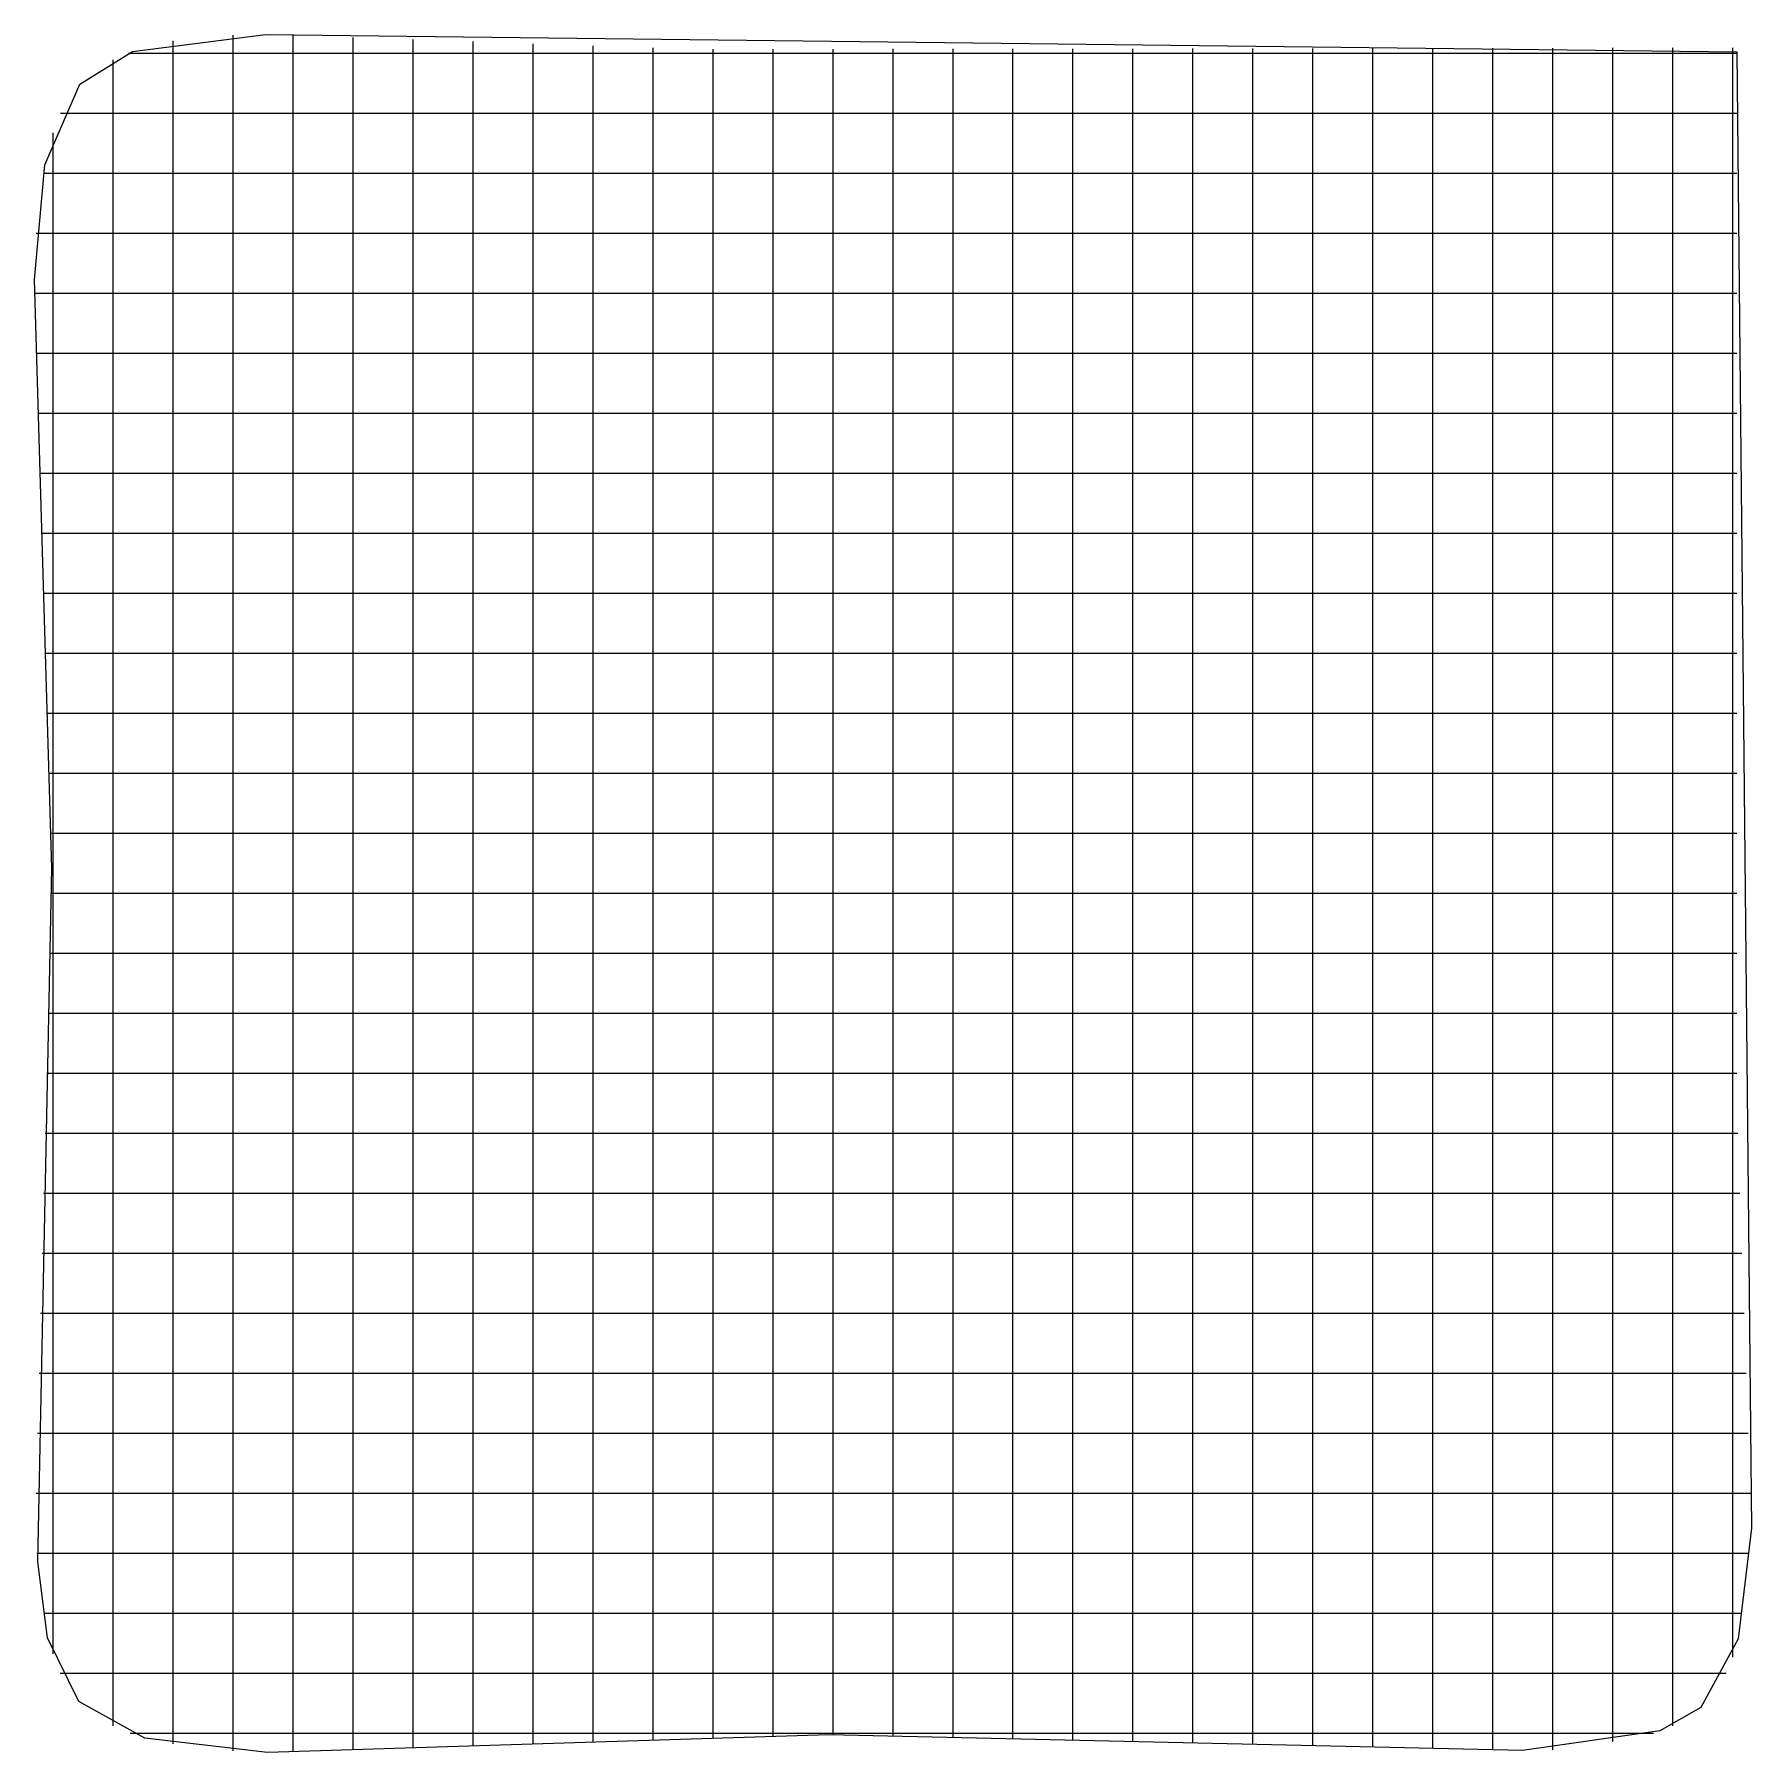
# Model space of a CAD drawing. Extents: x 0.4 to 14.7, y 0.4 to 14.7.
import ezdxf

# ---------------------------------------------------------------- set-up
doc = ezdxf.new("R2010")
doc.units = 0

msp = doc.modelspace()

# ---------------------------------------------------------------- linework, layer by layer
for p, q in [((1.253256, 14.606493), (2.362094, 14.749581)), ((1.253256, 14.606493), (2.362094, 14.749581)), ((2.362094, 14.749581), (14.62622, 14.60376)), ((2.362094, 14.749581), (14.62622, 14.60376)), ((0.813794, 14.335797), (1.253256, 14.606493)), ((0.813794, 14.335797), (1.253256, 14.606493)), ((1.592849, 14.588548), (1.592849, 14.695)), ((2.092849, 14.743), (2.092849, 14.744)), ((2.092849, 14.636548), (2.092849, 14.743)), ((2.092849, 13.735258), (2.092849, 14.636548)), ((2.592849, 14.635548), (2.592849, 14.742)), ((2.592849, 13.729097), (2.592849, 14.635548)), ((3.092849, 14.617548), (3.092849, 14.724)), ((3.092849, 13.733032), (3.092849, 14.617548)), ((3.592849, 14.600548), (3.592849, 14.707)), ((4.092849, 14.583194), (4.092849, 14.689645)), ((4.592849, 14.565548), (4.592849, 14.672)), ((5.092849, 14.548548), (5.092849, 14.655)), ((5.592849, 14.530548), (5.592849, 14.637)), ((6.092849, 14.518548), (6.092849, 14.625)), ((6.592849, 14.519548), (6.592849, 14.626)), ((7.092849, 14.520548), (7.092849, 14.627)), ((7.592849, 14.521548), (7.592849, 14.628)), ((8.092849, 14.521548), (8.092849, 14.628)), ((8.592849, 14.522548), (8.592849, 14.629)), ((9.092849, 14.523548), (9.092849, 14.63)), ((9.592849, 14.523548), (9.592849, 14.63)), ((10.092849, 14.524548), (10.092849, 14.631)), ((10.592849, 14.525548), (10.592849, 14.632)), ((11.092849, 14.526548), (11.092849, 14.633)), ((11.592849, 14.526548), (11.592849, 14.633)), ((12.092849, 14.527548), (12.092849, 14.634)), ((12.592849, 14.528548), (12.592849, 14.635)), ((13.092849, 14.529548), (13.092849, 14.635645)), ((13.592849, 14.529548), (13.592849, 14.636)), ((14.092849, 14.530548), (14.092849, 14.637)), ((14.592849, 14.531548), (14.592849, 14.638)), ((1.092849, 14.430194), (1.092849, 14.536645)), ((1.221, 14.592238), (1.327452, 14.592238)), ((1.221, 14.592238), (1.327452, 14.592238)), ((1.327452, 14.592238), (1.653258, 14.592238)), ((1.592849, 13.755645), (1.592849, 14.588548)), ((1.653258, 14.592238), (1.846806, 14.592238)), ((1.846806, 14.592238), (2.379065, 14.592238)), ((2.379065, 14.592238), (3.346806, 14.592238)), ((3.346806, 14.592238), (3.453258, 14.592238)), ((3.453258, 14.592238), (3.646806, 14.592238)), ((3.592849, 13.737323), (3.592849, 14.600548)), ((3.646806, 14.592238), (4.179065, 14.592238)), ((4.092849, 13.740613), (4.092849, 14.583194)), ((4.179065, 14.592238), (5.146806, 14.592238)), ((4.592849, 13.744903), (4.592849, 14.565548)), ((5.092849, 13.749194), (5.092849, 14.548548)), ((5.146806, 14.592238), (5.253258, 14.592238)), ((5.253258, 14.592238), (5.446806, 14.592238)), ((5.446806, 14.592238), (5.74771, 14.592238)), ((5.592849, 13.753129), (5.592849, 14.530548)), ((5.74771, 14.592238), (5.854161, 14.592238)), ((5.854161, 14.592238), (6.821903, 14.592238)), ((6.092849, 13.759194), (6.092849, 14.518548)), ((6.592849, 13.769226), (6.592849, 14.519548)), ((6.821903, 14.592238), (7.354161, 14.592238)), ((7.092849, 13.779903), (7.092849, 14.520548)), ((7.354161, 14.592238), (7.54771, 14.592238)), ((7.54771, 14.592238), (7.654161, 14.592238)), ((7.592849, 13.777677), (7.592849, 14.521548)), ((7.654161, 14.592238), (8.621903, 14.592238)), ((8.092849, 13.769935), (8.092849, 14.521548)), ((8.592849, 13.762548), (8.592849, 14.522548)), ((8.621903, 14.592238), (9.154161, 14.592238)), ((9.092849, 13.755161), (9.092849, 14.523548)), ((9.154161, 14.592238), (9.34771, 14.592238)), ((9.34771, 14.592238), (9.454161, 14.592238)), ((9.454161, 14.592238), (10.421903, 14.592238)), ((9.592849, 13.747419), (9.592849, 14.523548)), ((10.092849, 13.740032), (10.092849, 14.524548)), ((10.421903, 14.592238), (10.954161, 14.592238)), ((10.592849, 13.732645), (10.592849, 14.525548)), ((10.954161, 14.592238), (11.14771, 14.592238)), ((11.092849, 13.725258), (11.092849, 14.526548)), ((11.14771, 14.592238), (11.254161, 14.592238)), ((11.254161, 14.592238), (12.221903, 14.592238)), ((11.592849, 13.717516), (11.592849, 14.526548)), ((12.092849, 13.710129), (12.092849, 14.527548)), ((12.221903, 14.592238), (12.754161, 14.592238)), ((12.592849, 13.702742), (12.592849, 14.528548)), ((12.754161, 14.592238), (12.94771, 14.592238)), ((12.94771, 14.592238), (13.054161, 14.592238)), ((13.054161, 14.592238), (14.021903, 14.592238)), ((13.092849, 13.703097), (13.092849, 14.529548)), ((13.592849, 13.746968), (13.592849, 14.529548)), ((14.021903, 14.592238), (14.432452, 14.592238)), ((14.092849, 13.831839), (14.092849, 14.530548)), ((14.432452, 14.592238), (14.626, 14.592238)), ((14.592849, 14.201226), (14.592849, 14.531548)), ((14.62622, 14.60376), (14.749618, 2.300338)), ((14.62622, 14.60376), (14.749618, 2.300338)), ((0.523005, 13.661843), (0.813794, 14.335797)), ((0.523005, 13.661843), (0.813794, 14.335797)), ((1.092849, 13.796), (1.092849, 14.430194)), ((14.592849, 14.008323), (14.592849, 14.201226)), ((0.654, 14.092238), (0.760452, 14.092238)), ((0.654, 14.092238), (0.760452, 14.092238)), ((0.760452, 14.092238), (1.452065, 14.092238)), ((1.452065, 14.092238), (1.984323, 14.092238)), ((1.984323, 14.092238), (2.177871, 14.092238)), ((2.177871, 14.092238), (2.284323, 14.092238)), ((2.284323, 14.092238), (3.252065, 14.092238)), ((3.252065, 14.092238), (3.784323, 14.092238)), ((3.784323, 14.092238), (3.977871, 14.092238)), ((3.977871, 14.092238), (4.084323, 14.092238)), ((4.084323, 14.092238), (5.052065, 14.092238)), ((5.052065, 14.092238), (5.584323, 14.092238)), ((5.584323, 14.092238), (5.777871, 14.092238)), ((5.777871, 14.092238), (5.884323, 14.092238)), ((5.884323, 14.092238), (6.852065, 14.092238)), ((6.852065, 14.092238), (7.384323, 14.092238)), ((7.384323, 14.092238), (7.577871, 14.092238)), ((7.577871, 14.092238), (7.684323, 14.092238)), ((7.684323, 14.092238), (8.652065, 14.092238)), ((8.652065, 14.092238), (9.184323, 14.092238)), ((9.184323, 14.092238), (9.377871, 14.092238)), ((9.377871, 14.092238), (9.484323, 14.092238)), ((9.484323, 14.092238), (10.452065, 14.092238)), ((10.452065, 14.092238), (10.984323, 14.092238)), ((10.984323, 14.092238), (11.177871, 14.092238)), ((11.177871, 14.092238), (11.284323, 14.092238)), ((11.284323, 14.092238), (12.252065, 14.092238)), ((12.252065, 14.092238), (12.784323, 14.092238)), ((12.784323, 14.092238), (12.977871, 14.092238)), ((12.977871, 14.092238), (13.084323, 14.092238)), ((13.084323, 14.092238), (14.052065, 14.092238)), ((14.052065, 14.092238), (14.432452, 14.092238)), ((14.432452, 14.092238), (14.626, 14.092238)), ((0.592849, 13.880629), (0.592849, 13.929)), ((14.592849, 13.476065), (14.592849, 14.008323)), ((0.592849, 13.774114), (0.592849, 13.880629)), ((0.592849, 12.806419), (0.592849, 13.774114)), ((1.092849, 13.263742), (1.092849, 13.796)), ((1.592849, 13.223387), (1.592849, 13.755645)), ((5.092849, 13.216935), (5.092849, 13.749194)), ((5.592849, 13.220871), (5.592849, 13.753129)), ((6.092849, 13.226935), (6.092849, 13.759194)), ((6.592849, 13.236968), (6.592849, 13.769226)), ((7.092849, 13.247645), (7.092849, 13.779903)), ((7.592849, 13.245065), (7.592849, 13.777677)), ((8.092849, 13.237677), (8.092849, 13.769935)), ((8.592849, 13.23029), (8.592849, 13.762548)), ((9.092849, 13.222903), (9.092849, 13.755161)), ((9.592849, 13.215161), (9.592849, 13.747419)), ((13.592849, 13.21471), (13.592849, 13.746968)), ((14.092849, 13.299581), (14.092849, 13.831839)), ((0.435809, 12.703743), (0.523005, 13.661843)), ((0.435809, 12.703743), (0.523005, 13.661843)), ((2.092849, 13.203), (2.092849, 13.735258)), ((2.592849, 13.196484), (2.592849, 13.729097)), ((3.092849, 13.200774), (3.092849, 13.733032)), ((3.592849, 13.205065), (3.592849, 13.737323)), ((4.092849, 13.208355), (4.092849, 13.740613)), ((4.592849, 13.212645), (4.592849, 13.744903)), ((10.092849, 13.207774), (10.092849, 13.740032)), ((10.592849, 13.200387), (10.592849, 13.732645)), ((11.092849, 13.192645), (11.092849, 13.725258)), ((11.592849, 13.185258), (11.592849, 13.717516)), ((12.092849, 13.177871), (12.092849, 13.710129)), ((12.592849, 13.170484), (12.592849, 13.702742)), ((13.092849, 13.170484), (13.092849, 13.703097)), ((0.511, 13.592238), (0.617452, 13.592238)), ((0.511, 13.592238), (0.617452, 13.592238)), ((0.617452, 13.592238), (1.401323, 13.592238)), ((1.401323, 13.592238), (1.933581, 13.592238)), ((1.933581, 13.592238), (2.127129, 13.592238)), ((2.127129, 13.592238), (2.233581, 13.592238)), ((2.233581, 13.592238), (3.201323, 13.592238)), ((3.201323, 13.592238), (3.733581, 13.592238)), ((3.733581, 13.592238), (3.927129, 13.592238)), ((3.927129, 13.592238), (4.033581, 13.592238)), ((4.033581, 13.592238), (5.001323, 13.592238)), ((5.001323, 13.592238), (5.533581, 13.592238)), ((5.533581, 13.592238), (5.727129, 13.592238)), ((5.727129, 13.592238), (5.833581, 13.592238)), ((5.833581, 13.592238), (6.801323, 13.592238)), ((6.801323, 13.592238), (7.333581, 13.592238)), ((7.333581, 13.592238), (7.527129, 13.592238)), ((7.527129, 13.592238), (7.633581, 13.592238)), ((7.633581, 13.592238), (8.601323, 13.592238)), ((8.601323, 13.592238), (9.133581, 13.592238)), ((9.133581, 13.592238), (9.327129, 13.592238)), ((9.327129, 13.592238), (9.433581, 13.592238)), ((9.433581, 13.592238), (10.401323, 13.592238)), ((10.401323, 13.592238), (10.933581, 13.592238)), ((10.933581, 13.592238), (11.127129, 13.592238)), ((11.127129, 13.592238), (11.233581, 13.592238)), ((11.233581, 13.592238), (12.201323, 13.592238)), ((12.201323, 13.592238), (12.733581, 13.592238)), ((12.733581, 13.592238), (12.927129, 13.592238)), ((12.927129, 13.592238), (13.033581, 13.592238)), ((13.033581, 13.592238), (14.001323, 13.592238)), ((14.001323, 13.592238), (14.432452, 13.592238)), ((14.432452, 13.592238), (14.626, 13.592238)), ((14.592849, 12.507677), (14.592849, 13.476065)), ((1.092849, 13.070194), (1.092849, 13.263742)), ((1.592849, 13.029839), (1.592849, 13.223387)), ((2.092849, 13.010097), (2.092849, 13.203)), ((2.592849, 13.002935), (2.592849, 13.196484)), ((3.092849, 13.007226), (3.092849, 13.200774)), ((3.592849, 13.011516), (3.592849, 13.205065)), ((4.092849, 13.015452), (4.092849, 13.208355)), ((4.592849, 13.019097), (4.592849, 13.212645)), ((5.092849, 13.023387), (5.092849, 13.216935)), ((5.592849, 13.027323), (5.592849, 13.220871)), ((6.092849, 13.033387), (6.092849, 13.226935)), ((6.592849, 13.044065), (6.592849, 13.236968)), ((7.092849, 13.054097), (7.092849, 13.247645)), ((7.592849, 13.051516), (7.592849, 13.245065)), ((8.092849, 13.044129), (8.092849, 13.237677)), ((8.592849, 13.036742), (8.592849, 13.23029)), ((9.092849, 13.029355), (9.092849, 13.222903)), ((9.592849, 13.021613), (9.592849, 13.215161)), ((10.092849, 13.014226), (10.092849, 13.207774)), ((10.592849, 13.006839), (10.592849, 13.200387)), ((11.092849, 12.999097), (11.092849, 13.192645)), ((11.592849, 12.99171), (11.592849, 13.185258)), ((12.092849, 12.984323), (12.092849, 13.177871)), ((13.592849, 13.021161), (13.592849, 13.21471)), ((14.092849, 13.106032), (14.092849, 13.299581)), ((0.451, 13.092238), (0.557452, 13.092238)), ((0.451, 13.092238), (0.557452, 13.092238)), ((0.557452, 13.092238), (1.380032, 13.092238)), ((1.092849, 12.963742), (1.092849, 13.070194)), ((1.380032, 13.092238), (1.91229, 13.092238)), ((1.91229, 13.092238), (2.105839, 13.092238)), ((2.105839, 13.092238), (2.21229, 13.092238)), ((2.21229, 13.092238), (3.180032, 13.092238)), ((3.180032, 13.092238), (3.71229, 13.092238)), ((3.71229, 13.092238), (3.905839, 13.092238)), ((3.905839, 13.092238), (4.01229, 13.092238)), ((4.01229, 13.092238), (4.980032, 13.092238)), ((4.980032, 13.092238), (5.51229, 13.092238)), ((5.51229, 13.092238), (5.705839, 13.092238)), ((5.705839, 13.092238), (5.81229, 13.092238)), ((5.81229, 13.092238), (6.780032, 13.092238)), ((6.092849, 12.926935), (6.092849, 13.033387)), ((6.592849, 12.937613), (6.592849, 13.044065)), ((6.780032, 13.092238), (7.31229, 13.092238)), ((7.092849, 12.947645), (7.092849, 13.054097)), ((7.31229, 13.092238), (7.505839, 13.092238)), ((7.505839, 13.092238), (7.61229, 13.092238)), ((7.592849, 12.945419), (7.592849, 13.051516)), ((7.61229, 13.092238), (8.580032, 13.092238)), ((8.092849, 12.937677), (8.092849, 13.044129)), ((8.580032, 13.092238), (9.11229, 13.092238)), ((8.592849, 12.93029), (8.592849, 13.036742)), ((9.11229, 13.092238), (9.305839, 13.092238)), ((9.305839, 13.092238), (9.41229, 13.092238)), ((9.41229, 13.092238), (10.380032, 13.092238)), ((10.380032, 13.092238), (10.91229, 13.092238)), ((10.91229, 13.092238), (11.105839, 13.092238)), ((11.105839, 13.092238), (11.21229, 13.092238)), ((11.21229, 13.092238), (12.180032, 13.092238)), ((12.180032, 13.092238), (12.71229, 13.092238)), ((12.592849, 12.976935), (12.592849, 13.170484)), ((12.71229, 13.092238), (12.905839, 13.092238)), ((12.905839, 13.092238), (13.01229, 13.092238)), ((13.01229, 13.092238), (13.980032, 13.092238)), ((13.092849, 12.976935), (13.092849, 13.170484)), ((13.980032, 13.092238), (14.432452, 13.092238)), ((14.092849, 12.999581), (14.092849, 13.106032)), ((14.432452, 13.092238), (14.626, 13.092238)), ((1.092849, 11.996), (1.092849, 12.963742)), ((1.592849, 12.923387), (1.592849, 13.029839)), ((1.592849, 11.955645), (1.592849, 12.923387)), ((2.092849, 12.903645), (2.092849, 13.010097)), ((2.092849, 11.935258), (2.092849, 12.903645)), ((2.592849, 12.896839), (2.592849, 13.002935)), ((2.592849, 11.929097), (2.592849, 12.896839)), ((3.092849, 12.900774), (3.092849, 13.007226)), ((3.092849, 11.933032), (3.092849, 12.900774)), ((3.592849, 12.905065), (3.592849, 13.011516)), ((3.592849, 11.937323), (3.592849, 12.905065)), ((4.092849, 12.909), (4.092849, 13.015452)), ((4.092849, 11.940613), (4.092849, 12.909)), ((4.592849, 12.912645), (4.592849, 13.019097)), ((4.592849, 11.944903), (4.592849, 12.912645)), ((5.092849, 12.916935), (5.092849, 13.023387)), ((5.092849, 11.949194), (5.092849, 12.916935)), ((5.592849, 12.920871), (5.592849, 13.027323)), ((5.592849, 11.953129), (5.592849, 12.920871)), ((6.092849, 11.959194), (6.092849, 12.926935)), ((6.592849, 11.969226), (6.592849, 12.937613)), ((7.092849, 11.979903), (7.092849, 12.947645)), ((7.592849, 11.977677), (7.592849, 12.945419)), ((8.092849, 11.969935), (8.092849, 12.937677)), ((8.592849, 11.962548), (8.592849, 12.93029)), ((9.092849, 12.922903), (9.092849, 13.029355)), ((9.092849, 11.955161), (9.092849, 12.922903)), ((9.592849, 12.915161), (9.592849, 13.021613)), ((9.592849, 11.947419), (9.592849, 12.915161)), ((10.092849, 12.907774), (10.092849, 13.014226)), ((10.092849, 11.940032), (10.092849, 12.907774)), ((10.592849, 12.900387), (10.592849, 13.006839)), ((10.592849, 11.932645), (10.592849, 12.900387)), ((11.092849, 12.893), (11.092849, 12.999097)), ((11.092849, 11.925258), (11.092849, 12.893)), ((11.592849, 12.885258), (11.592849, 12.99171)), ((12.092849, 12.877871), (12.092849, 12.984323)), ((12.592849, 12.870484), (12.592849, 12.976935)), ((13.092849, 12.870839), (13.092849, 12.976935)), ((13.592849, 12.91471), (13.592849, 13.021161)), ((13.592849, 11.946968), (13.592849, 12.91471)), ((14.092849, 12.031839), (14.092849, 12.999581)), ((0.592849, 12.274161), (0.592849, 12.806419)), ((11.592849, 11.917516), (11.592849, 12.885258)), ((12.092849, 11.910129), (12.092849, 12.877871)), ((12.592849, 11.902742), (12.592849, 12.870484)), ((13.092849, 11.903097), (13.092849, 12.870839)), ((0.581782, 7.800884), (0.435809, 12.703743)), ((0.581782, 7.800884), (0.435809, 12.703743)), ((0.438, 12.592238), (0.544452, 12.592238)), ((0.438, 12.592238), (0.544452, 12.592238)), ((0.544452, 12.592238), (1.375419, 12.592238)), ((1.375419, 12.592238), (1.907677, 12.592238)), ((1.907677, 12.592238), (2.101226, 12.592238)), ((2.101226, 12.592238), (2.207677, 12.592238)), ((2.207677, 12.592238), (3.175419, 12.592238)), ((3.175419, 12.592238), (3.707677, 12.592238)), ((3.707677, 12.592238), (3.901226, 12.592238)), ((3.901226, 12.592238), (4.007677, 12.592238)), ((4.007677, 12.592238), (4.975419, 12.592238)), ((4.975419, 12.592238), (5.507677, 12.592238)), ((5.507677, 12.592238), (5.701226, 12.592238)), ((5.701226, 12.592238), (5.807677, 12.592238)), ((5.807677, 12.592238), (6.775419, 12.592238)), ((6.775419, 12.592238), (7.307677, 12.592238)), ((7.307677, 12.592238), (7.501226, 12.592238)), ((7.501226, 12.592238), (7.607677, 12.592238)), ((7.607677, 12.592238), (8.575419, 12.592238)), ((8.575419, 12.592238), (9.107677, 12.592238)), ((9.107677, 12.592238), (9.301226, 12.592238)), ((9.301226, 12.592238), (9.407677, 12.592238)), ((9.407677, 12.592238), (10.375419, 12.592238)), ((10.375419, 12.592238), (10.907677, 12.592238)), ((10.907677, 12.592238), (11.101226, 12.592238)), ((11.101226, 12.592238), (11.207677, 12.592238)), ((11.207677, 12.592238), (12.175419, 12.592238)), ((12.175419, 12.592238), (12.707677, 12.592238)), ((12.707677, 12.592238), (12.901226, 12.592238)), ((12.901226, 12.592238), (13.007677, 12.592238)), ((13.007677, 12.592238), (13.975419, 12.592238)), ((13.975419, 12.592238), (14.432452, 12.592238)), ((14.432452, 12.592238), (14.626, 12.592238)), ((14.592849, 12.401226), (14.592849, 12.507677)), ((14.592849, 12.208323), (14.592849, 12.401226)), ((0.592849, 12.080613), (0.592849, 12.274161)), ((14.592849, 11.676065), (14.592849, 12.208323)), ((0.453, 12.092238), (0.559452, 12.092238)), ((0.453, 12.092238), (0.559452, 12.092238)), ((0.559452, 12.092238), (1.380742, 12.092238)), ((0.592849, 11.974161), (0.592849, 12.080613)), ((1.380742, 12.092238), (1.913, 12.092238)), ((1.913, 12.092238), (2.106548, 12.092238)), ((2.106548, 12.092238), (2.213, 12.092238)), ((2.213, 12.092238), (3.180742, 12.092238)), ((3.180742, 12.092238), (3.713, 12.092238)), ((3.713, 12.092238), (3.906548, 12.092238)), ((3.906548, 12.092238), (4.013, 12.092238)), ((4.013, 12.092238), (4.980742, 12.092238)), ((4.980742, 12.092238), (5.513, 12.092238)), ((5.513, 12.092238), (5.706548, 12.092238)), ((5.706548, 12.092238), (5.813, 12.092238)), ((5.813, 12.092238), (6.780742, 12.092238)), ((6.780742, 12.092238), (7.313, 12.092238)), ((7.313, 12.092238), (7.506548, 12.092238)), ((7.506548, 12.092238), (7.613, 12.092238)), ((7.613, 12.092238), (8.580742, 12.092238)), ((8.580742, 12.092238), (9.113, 12.092238)), ((9.113, 12.092238), (9.306548, 12.092238)), ((9.306548, 12.092238), (9.413, 12.092238)), ((9.413, 12.092238), (10.380742, 12.092238)), ((10.380742, 12.092238), (10.913, 12.092238)), ((10.913, 12.092238), (11.106548, 12.092238)), ((11.106548, 12.092238), (11.213, 12.092238)), ((11.213, 12.092238), (12.180742, 12.092238)), ((12.180742, 12.092238), (12.713, 12.092238)), ((12.713, 12.092238), (12.906548, 12.092238)), ((12.906548, 12.092238), (13.013, 12.092238)), ((13.013, 12.092238), (13.980742, 12.092238)), ((13.980742, 12.092238), (14.432452, 12.092238)), ((14.092849, 11.499581), (14.092849, 12.031839)), ((14.432452, 12.092238), (14.626, 12.092238)), ((0.592849, 11.006419), (0.592849, 11.974161)), ((1.092849, 11.463742), (1.092849, 11.996)), ((1.592849, 11.423387), (1.592849, 11.955645)), ((2.092849, 11.403), (2.092849, 11.935258)), ((2.592849, 11.396484), (2.592849, 11.929097)), ((3.092849, 11.400774), (3.092849, 11.933032)), ((3.592849, 11.405065), (3.592849, 11.937323)), ((4.092849, 11.408355), (4.092849, 11.940613)), ((4.592849, 11.412645), (4.592849, 11.944903)), ((5.092849, 11.416935), (5.092849, 11.949194)), ((5.592849, 11.420871), (5.592849, 11.953129)), ((6.092849, 11.426935), (6.092849, 11.959194)), ((6.592849, 11.436968), (6.592849, 11.969226)), ((7.092849, 11.447645), (7.092849, 11.979903)), ((7.592849, 11.445065), (7.592849, 11.977677)), ((8.092849, 11.437677), (8.092849, 11.969935)), ((8.592849, 11.43029), (8.592849, 11.962548)), ((9.092849, 11.422903), (9.092849, 11.955161)), ((9.592849, 11.415161), (9.592849, 11.947419)), ((10.092849, 11.407774), (10.092849, 11.940032)), ((10.592849, 11.400387), (10.592849, 11.932645)), ((11.092849, 11.392645), (11.092849, 11.925258)), ((11.592849, 11.385258), (11.592849, 11.917516)), ((12.092849, 11.377871), (12.092849, 11.910129)), ((12.592849, 11.370484), (12.592849, 11.902742)), ((13.092849, 11.370484), (13.092849, 11.903097)), ((13.592849, 11.41471), (13.592849, 11.946968)), ((14.592849, 10.707677), (14.592849, 11.676065)), ((0.468, 11.592238), (0.574452, 11.592238)), ((0.468, 11.592238), (0.574452, 11.592238)), ((0.574452, 11.592238), (1.386065, 11.592238)), ((1.092849, 11.270194), (1.092849, 11.463742)), ((1.386065, 11.592238), (1.918323, 11.592238)), ((1.918323, 11.592238), (2.111871, 11.592238)), ((2.111871, 11.592238), (2.218323, 11.592238)), ((2.218323, 11.592238), (3.186065, 11.592238)), ((3.186065, 11.592238), (3.718323, 11.592238)), ((3.718323, 11.592238), (3.911871, 11.592238)), ((3.911871, 11.592238), (4.018323, 11.592238)), ((4.018323, 11.592238), (4.986065, 11.592238)), ((4.986065, 11.592238), (5.518323, 11.592238)), ((5.518323, 11.592238), (5.711871, 11.592238)), ((5.711871, 11.592238), (5.818323, 11.592238)), ((5.818323, 11.592238), (6.786065, 11.592238)), ((6.786065, 11.592238), (7.318323, 11.592238)), ((7.318323, 11.592238), (7.511871, 11.592238)), ((7.511871, 11.592238), (7.618323, 11.592238)), ((7.618323, 11.592238), (8.586065, 11.592238)), ((8.586065, 11.592238), (9.118323, 11.592238)), ((9.118323, 11.592238), (9.311871, 11.592238)), ((9.311871, 11.592238), (9.418323, 11.592238)), ((9.418323, 11.592238), (10.386065, 11.592238)), ((10.386065, 11.592238), (10.918323, 11.592238)), ((10.918323, 11.592238), (11.111871, 11.592238)), ((11.111871, 11.592238), (11.218323, 11.592238)), ((11.218323, 11.592238), (12.186065, 11.592238)), ((12.186065, 11.592238), (12.718323, 11.592238)), ((12.718323, 11.592238), (12.911871, 11.592238)), ((12.911871, 11.592238), (13.018323, 11.592238)), ((13.018323, 11.592238), (13.986065, 11.592238)), ((13.986065, 11.592238), (14.432452, 11.592238)), ((14.092849, 11.306032), (14.092849, 11.499581)), ((14.432452, 11.592238), (14.626, 11.592238)), ((1.592849, 11.229839), (1.592849, 11.423387)), ((2.092849, 11.210097), (2.092849, 11.403)), ((2.592849, 11.202935), (2.592849, 11.396484)), ((3.092849, 11.207226), (3.092849, 11.400774)), ((3.592849, 11.211516), (3.592849, 11.405065)), ((4.092849, 11.215452), (4.092849, 11.408355)), ((4.592849, 11.219097), (4.592849, 11.412645)), ((5.092849, 11.223387), (5.092849, 11.416935)), ((5.592849, 11.227323), (5.592849, 11.420871)), ((6.092849, 11.233387), (6.092849, 11.426935)), ((6.592849, 11.244065), (6.592849, 11.436968)), ((7.092849, 11.254097), (7.092849, 11.447645)), ((7.592849, 11.251516), (7.592849, 11.445065)), ((8.092849, 11.244129), (8.092849, 11.437677)), ((8.592849, 11.236742), (8.592849, 11.43029)), ((9.092849, 11.229355), (9.092849, 11.422903)), ((9.592849, 11.221613), (9.592849, 11.415161)), ((10.092849, 11.214226), (10.092849, 11.407774)), ((10.592849, 11.206839), (10.592849, 11.400387)), ((11.092849, 11.199097), (11.092849, 11.392645)), ((11.592849, 11.19171), (11.592849, 11.385258)), ((12.092849, 11.184323), (12.092849, 11.377871)), ((12.592849, 11.176935), (12.592849, 11.370484)), ((13.092849, 11.176935), (13.092849, 11.370484)), ((13.592849, 11.221161), (13.592849, 11.41471)), ((1.092849, 11.163742), (1.092849, 11.270194)), ((1.592849, 11.123387), (1.592849, 11.229839)), ((2.092849, 11.103645), (2.092849, 11.210097)), ((2.592849, 11.096839), (2.592849, 11.202935)), ((3.092849, 11.100774), (3.092849, 11.207226)), ((3.592849, 11.105065), (3.592849, 11.211516)), ((4.092849, 11.109), (4.092849, 11.215452)), ((4.592849, 11.112645), (4.592849, 11.219097)), ((5.092849, 11.116935), (5.092849, 11.223387)), ((5.592849, 11.120871), (5.592849, 11.227323)), ((6.092849, 11.126935), (6.092849, 11.233387)), ((6.592849, 11.137613), (6.592849, 11.244065)), ((7.092849, 11.147645), (7.092849, 11.254097)), ((7.592849, 11.145419), (7.592849, 11.251516)), ((8.092849, 11.137677), (8.092849, 11.244129)), ((8.592849, 11.13029), (8.592849, 11.236742)), ((9.092849, 11.122903), (9.092849, 11.229355)), ((9.592849, 11.115161), (9.592849, 11.221613)), ((10.092849, 11.107774), (10.092849, 11.214226)), ((10.592849, 11.100387), (10.592849, 11.206839)), ((11.092849, 11.093), (11.092849, 11.199097)), ((11.592849, 11.085258), (11.592849, 11.19171)), ((12.092849, 11.077871), (12.092849, 11.184323)), ((12.592849, 11.070484), (12.592849, 11.176935)), ((13.092849, 11.070839), (13.092849, 11.176935)), ((13.592849, 11.11471), (13.592849, 11.221161)), ((14.092849, 11.199581), (14.092849, 11.306032)), ((14.092849, 10.231839), (14.092849, 11.199581)), ((0.484, 11.092238), (0.590452, 11.092238)), ((0.484, 11.092238), (0.590452, 11.092238)), ((0.590452, 11.092238), (1.391742, 11.092238)), ((1.092849, 10.196), (1.092849, 11.163742)), ((1.391742, 11.092238), (1.924, 11.092238)), ((1.592849, 10.155645), (1.592849, 11.123387)), ((1.924, 11.092238), (2.117548, 11.092238)), ((2.092849, 10.135258), (2.092849, 11.103645)), ((2.117548, 11.092238), (2.224, 11.092238)), ((2.224, 11.092238), (3.191742, 11.092238)), ((2.592849, 10.129097), (2.592849, 11.096839)), ((3.092849, 10.133032), (3.092849, 11.100774)), ((3.191742, 11.092238), (3.724, 11.092238)), ((3.592849, 10.137323), (3.592849, 11.105065)), ((3.724, 11.092238), (3.917548, 11.092238)), ((3.917548, 11.092238), (4.024, 11.092238)), ((4.024, 11.092238), (4.991742, 11.092238)), ((4.092849, 10.140613), (4.092849, 11.109)), ((4.592849, 10.144903), (4.592849, 11.112645)), ((4.991742, 11.092238), (5.524, 11.092238)), ((5.092849, 10.149194), (5.092849, 11.116935)), ((5.524, 11.092238), (5.717548, 11.092238)), ((5.592849, 10.153129), (5.592849, 11.120871)), ((5.717548, 11.092238), (5.824, 11.092238)), ((5.824, 11.092238), (6.791742, 11.092238)), ((6.092849, 10.159194), (6.092849, 11.126935)), ((6.592849, 10.169226), (6.592849, 11.137613)), ((6.791742, 11.092238), (7.324, 11.092238)), ((7.092849, 10.179903), (7.092849, 11.147645)), ((7.324, 11.092238), (7.517548, 11.092238)), ((7.517548, 11.092238), (7.624, 11.092238)), ((7.592849, 10.177677), (7.592849, 11.145419)), ((7.624, 11.092238), (8.591742, 11.092238)), ((8.092849, 10.169935), (8.092849, 11.137677)), ((8.591742, 11.092238), (9.124, 11.092238)), ((8.592849, 10.162548), (8.592849, 11.13029)), ((9.092849, 10.155161), (9.092849, 11.122903)), ((9.124, 11.092238), (9.317548, 11.092238)), ((9.317548, 11.092238), (9.424, 11.092238)), ((9.424, 11.092238), (10.391742, 11.092238)), ((9.592849, 10.147419), (9.592849, 11.115161)), ((10.092849, 10.140032), (10.092849, 11.107774)), ((10.391742, 11.092238), (10.924, 11.092238)), ((10.592849, 10.132645), (10.592849, 11.100387)), ((10.924, 11.092238), (11.117548, 11.092238)), ((11.092849, 10.125258), (11.092849, 11.093)), ((11.117548, 11.092238), (11.224, 11.092238)), ((11.224, 11.092238), (12.191742, 11.092238)), ((11.592849, 10.117516), (11.592849, 11.085258)), ((12.092849, 10.110129), (12.092849, 11.077871)), ((12.191742, 11.092238), (12.724, 11.092238)), ((12.592849, 10.102742), (12.592849, 11.070484)), ((12.724, 11.092238), (12.917548, 11.092238)), ((12.917548, 11.092238), (13.024, 11.092238)), ((13.024, 11.092238), (13.991742, 11.092238)), ((13.092849, 10.103097), (13.092849, 11.070839)), ((13.592849, 10.146968), (13.592849, 11.11471)), ((13.991742, 11.092238), (14.432452, 11.092238)), ((14.432452, 11.092238), (14.626, 11.092238)), ((0.592849, 10.474161), (0.592849, 11.006419)), ((14.592849, 10.601226), (14.592849, 10.707677)), ((14.592849, 10.408323), (14.592849, 10.601226)), ((0.499, 10.592238), (0.605452, 10.592238)), ((0.499, 10.592238), (0.605452, 10.592238)), ((0.592849, 10.280613), (0.592849, 10.474161)), ((0.605452, 10.592238), (1.397065, 10.592238)), ((1.397065, 10.592238), (1.929323, 10.592238)), ((1.929323, 10.592238), (2.122871, 10.592238)), ((2.122871, 10.592238), (2.229323, 10.592238)), ((2.229323, 10.592238), (3.197065, 10.592238)), ((3.197065, 10.592238), (3.729323, 10.592238)), ((3.729323, 10.592238), (3.922871, 10.592238)), ((3.922871, 10.592238), (4.029323, 10.592238)), ((4.029323, 10.592238), (4.997065, 10.592238)), ((4.997065, 10.592238), (5.529323, 10.592238)), ((5.529323, 10.592238), (5.722871, 10.592238)), ((5.722871, 10.592238), (5.829323, 10.592238)), ((5.829323, 10.592238), (6.797065, 10.592238)), ((6.797065, 10.592238), (7.329323, 10.592238)), ((7.329323, 10.592238), (7.522871, 10.592238)), ((7.522871, 10.592238), (7.629323, 10.592238)), ((7.629323, 10.592238), (8.597065, 10.592238)), ((8.597065, 10.592238), (9.129323, 10.592238)), ((9.129323, 10.592238), (9.322871, 10.592238)), ((9.322871, 10.592238), (9.429323, 10.592238)), ((9.429323, 10.592238), (10.397065, 10.592238)), ((10.397065, 10.592238), (10.929323, 10.592238)), ((10.929323, 10.592238), (11.122871, 10.592238)), ((11.122871, 10.592238), (11.229323, 10.592238)), ((11.229323, 10.592238), (12.197065, 10.592238)), ((12.197065, 10.592238), (12.729323, 10.592238)), ((12.729323, 10.592238), (12.922871, 10.592238)), ((12.922871, 10.592238), (13.029323, 10.592238)), ((13.029323, 10.592238), (13.997065, 10.592238)), ((13.997065, 10.592238), (14.432452, 10.592238)), ((14.432452, 10.592238), (14.626, 10.592238)), ((14.592849, 9.876065), (14.592849, 10.408323)), ((0.592849, 10.174161), (0.592849, 10.280613)), ((0.592849, 9.206419), (0.592849, 10.174161)), ((1.092849, 9.663742), (1.092849, 10.196)), ((6.592849, 9.636968), (6.592849, 10.169226)), ((7.092849, 9.647645), (7.092849, 10.179903)), ((7.592849, 9.645065), (7.592849, 10.177677)), ((8.092849, 9.637677), (8.092849, 10.169935)), ((14.092849, 9.699581), (14.092849, 10.231839)), ((0.514, 10.092238), (0.620452, 10.092238)), ((0.514, 10.092238), (0.620452, 10.092238)), ((0.620452, 10.092238), (1.402387, 10.092238)), ((1.402387, 10.092238), (1.934645, 10.092238)), ((1.592849, 9.623387), (1.592849, 10.155645)), ((1.934645, 10.092238), (2.128194, 10.092238)), ((2.092849, 9.603), (2.092849, 10.135258)), ((2.128194, 10.092238), (2.234645, 10.092238)), ((2.234645, 10.092238), (3.202387, 10.092238)), ((2.592849, 9.596484), (2.592849, 10.129097)), ((3.092849, 9.600774), (3.092849, 10.133032)), ((3.202387, 10.092238), (3.734645, 10.092238)), ((3.592849, 9.605065), (3.592849, 10.137323)), ((3.734645, 10.092238), (3.928194, 10.092238)), ((3.928194, 10.092238), (4.034645, 10.092238)), ((4.034645, 10.092238), (5.002387, 10.092238)), ((4.092849, 9.608355), (4.092849, 10.140613)), ((4.592849, 9.612645), (4.592849, 10.144903)), ((5.002387, 10.092238), (5.534645, 10.092238)), ((5.092849, 9.616935), (5.092849, 10.149194)), ((5.534645, 10.092238), (5.728194, 10.092238)), ((5.592849, 9.620871), (5.592849, 10.153129)), ((5.728194, 10.092238), (5.834645, 10.092238)), ((5.834645, 10.092238), (6.802387, 10.092238)), ((6.092849, 9.626935), (6.092849, 10.159194)), ((6.802387, 10.092238), (7.334645, 10.092238)), ((7.334645, 10.092238), (7.528194, 10.092238)), ((7.528194, 10.092238), (7.634645, 10.092238)), ((7.634645, 10.092238), (8.602387, 10.092238)), ((8.592849, 9.63029), (8.592849, 10.162548)), ((8.602387, 10.092238), (9.134645, 10.092238)), ((9.092849, 9.622903), (9.092849, 10.155161)), ((9.134645, 10.092238), (9.328194, 10.092238)), ((9.328194, 10.092238), (9.434645, 10.092238)), ((9.434645, 10.092238), (10.402387, 10.092238)), ((9.592849, 9.615161), (9.592849, 10.147419)), ((10.092849, 9.607774), (10.092849, 10.140032)), ((10.402387, 10.092238), (10.934645, 10.092238)), ((10.592849, 9.600387), (10.592849, 10.132645)), ((10.934645, 10.092238), (11.128194, 10.092238)), ((11.092849, 9.592645), (11.092849, 10.125258)), ((11.128194, 10.092238), (11.234645, 10.092238)), ((11.234645, 10.092238), (12.202387, 10.092238)), ((11.592849, 9.585258), (11.592849, 10.117516)), ((12.092849, 9.577871), (12.092849, 10.110129)), ((12.202387, 10.092238), (12.734645, 10.092238)), ((12.592849, 9.570484), (12.592849, 10.102742)), ((12.734645, 10.092238), (12.928194, 10.092238)), ((12.928194, 10.092238), (13.034645, 10.092238)), ((13.034645, 10.092238), (14.002387, 10.092238)), ((13.092849, 9.570484), (13.092849, 10.103097)), ((13.592849, 9.61471), (13.592849, 10.146968)), ((14.002387, 10.092238), (14.432452, 10.092238)), ((14.432452, 10.092238), (14.626, 10.092238)), ((14.592849, 8.907677), (14.592849, 9.876065)), ((1.092849, 9.470194), (1.092849, 9.663742)), ((1.592849, 9.429839), (1.592849, 9.623387)), ((2.092849, 9.410097), (2.092849, 9.603)), ((2.592849, 9.402935), (2.592849, 9.596484)), ((3.092849, 9.407226), (3.092849, 9.600774)), ((3.592849, 9.411516), (3.592849, 9.605065)), ((4.092849, 9.415452), (4.092849, 9.608355)), ((4.592849, 9.419097), (4.592849, 9.612645)), ((5.092849, 9.423387), (5.092849, 9.616935)), ((5.592849, 9.427323), (5.592849, 9.620871)), ((6.092849, 9.433387), (6.092849, 9.626935)), ((6.592849, 9.444065), (6.592849, 9.636968)), ((7.092849, 9.454097), (7.092849, 9.647645)), ((7.592849, 9.451516), (7.592849, 9.645065)), ((8.092849, 9.444129), (8.092849, 9.637677)), ((8.592849, 9.436742), (8.592849, 9.63029)), ((9.092849, 9.429355), (9.092849, 9.622903)), ((9.592849, 9.421613), (9.592849, 9.615161)), ((10.092849, 9.414226), (10.092849, 9.607774)), ((10.592849, 9.406839), (10.592849, 9.600387)), ((13.592849, 9.421161), (13.592849, 9.61471)), ((14.092849, 9.506032), (14.092849, 9.699581)), ((0.529, 9.592238), (0.635452, 9.592238)), ((0.529, 9.592238), (0.635452, 9.592238)), ((0.635452, 9.592238), (1.40771, 9.592238)), ((1.092849, 9.363742), (1.092849, 9.470194)), ((1.40771, 9.592238), (1.940323, 9.592238)), ((1.940323, 9.592238), (2.133871, 9.592238)), ((2.133871, 9.592238), (2.239968, 9.592238)), ((2.239968, 9.592238), (3.20771, 9.592238)), ((3.20771, 9.592238), (3.740323, 9.592238)), ((3.740323, 9.592238), (3.933871, 9.592238)), ((3.933871, 9.592238), (4.039968, 9.592238)), ((4.039968, 9.592238), (5.00771, 9.592238)), ((5.00771, 9.592238), (5.540323, 9.592238)), ((5.540323, 9.592238), (5.733871, 9.592238)), ((5.733871, 9.592238), (5.839968, 9.592238)), ((5.839968, 9.592238), (6.80771, 9.592238)), ((6.80771, 9.592238), (7.340323, 9.592238)), ((7.092849, 9.347645), (7.092849, 9.454097)), ((7.340323, 9.592238), (7.533871, 9.592238)), ((7.533871, 9.592238), (7.639968, 9.592238)), ((7.592849, 9.345419), (7.592849, 9.451516)), ((7.639968, 9.592238), (8.60771, 9.592238)), ((8.60771, 9.592238), (9.140323, 9.592238)), ((9.140323, 9.592238), (9.333871, 9.592238)), ((9.333871, 9.592238), (9.439968, 9.592238)), ((9.439968, 9.592238), (10.40771, 9.592238)), ((10.40771, 9.592238), (10.940323, 9.592238)), ((10.940323, 9.592238), (11.133871, 9.592238)), ((11.092849, 9.399097), (11.092849, 9.592645)), ((11.133871, 9.592238), (11.239968, 9.592238)), ((11.239968, 9.592238), (12.20771, 9.592238)), ((11.592849, 9.39171), (11.592849, 9.585258)), ((12.092849, 9.384323), (12.092849, 9.577871)), ((12.20771, 9.592238), (12.740323, 9.592238)), ((12.592849, 9.376935), (12.592849, 9.570484)), ((12.740323, 9.592238), (12.933871, 9.592238)), ((12.933871, 9.592238), (13.039968, 9.592238)), ((13.039968, 9.592238), (14.00771, 9.592238)), ((13.092849, 9.376935), (13.092849, 9.570484)), ((14.00771, 9.592238), (14.432452, 9.592238)), ((14.092849, 9.399581), (14.092849, 9.506032)), ((14.432452, 9.592238), (14.626, 9.592238)), ((1.092849, 8.396), (1.092849, 9.363742)), ((1.592849, 9.323387), (1.592849, 9.429839)), ((1.592849, 8.355645), (1.592849, 9.323387)), ((2.092849, 9.303645), (2.092849, 9.410097)), ((2.592849, 9.296839), (2.592849, 9.402935)), ((3.092849, 9.300774), (3.092849, 9.407226)), ((3.592849, 9.305065), (3.592849, 9.411516)), ((4.092849, 9.309), (4.092849, 9.415452)), ((4.092849, 8.340613), (4.092849, 9.309)), ((4.592849, 9.312645), (4.592849, 9.419097)), ((4.592849, 8.344903), (4.592849, 9.312645)), ((5.092849, 9.316935), (5.092849, 9.423387)), ((5.092849, 8.349194), (5.092849, 9.316935)), ((5.592849, 9.320871), (5.592849, 9.427323)), ((5.592849, 8.353129), (5.592849, 9.320871)), ((6.092849, 9.326935), (6.092849, 9.433387)), ((6.092849, 8.359194), (6.092849, 9.326935)), ((6.592849, 9.337613), (6.592849, 9.444065)), ((6.592849, 8.369226), (6.592849, 9.337613)), ((7.092849, 8.379903), (7.092849, 9.347645)), ((7.592849, 8.377677), (7.592849, 9.345419)), ((8.092849, 9.337677), (8.092849, 9.444129)), ((8.092849, 8.369935), (8.092849, 9.337677)), ((8.592849, 9.33029), (8.592849, 9.436742)), ((8.592849, 8.362548), (8.592849, 9.33029)), ((9.092849, 9.322903), (9.092849, 9.429355)), ((9.092849, 8.355161), (9.092849, 9.322903)), ((9.592849, 9.315161), (9.592849, 9.421613)), ((9.592849, 8.347419), (9.592849, 9.315161)), ((10.092849, 9.307774), (10.092849, 9.414226)), ((10.092849, 8.340032), (10.092849, 9.307774)), ((10.592849, 9.300387), (10.592849, 9.406839)), ((11.092849, 9.293), (11.092849, 9.399097)), ((11.592849, 9.285258), (11.592849, 9.39171)), ((12.092849, 9.277871), (12.092849, 9.384323)), ((12.592849, 9.270484), (12.592849, 9.376935)), ((13.092849, 9.270839), (13.092849, 9.376935)), ((13.592849, 9.31471), (13.592849, 9.421161)), ((13.592849, 8.346968), (13.592849, 9.31471)), ((14.092849, 8.431839), (14.092849, 9.399581)), ((0.592849, 8.674161), (0.592849, 9.206419)), ((2.092849, 8.335258), (2.092849, 9.303645)), ((2.592849, 8.329097), (2.592849, 9.296839)), ((3.092849, 8.333032), (3.092849, 9.300774)), ((3.592849, 8.337323), (3.592849, 9.305065)), ((10.592849, 8.332645), (10.592849, 9.300387)), ((11.092849, 8.325258), (11.092849, 9.293)), ((11.592849, 8.317516), (11.592849, 9.285258)), ((12.092849, 8.310129), (12.092849, 9.277871)), ((12.592849, 8.302742), (12.592849, 9.270484)), ((13.092849, 8.303097), (13.092849, 9.270839)), ((0.545, 9.092238), (0.651452, 9.092238)), ((0.545, 9.092238), (0.651452, 9.092238)), ((0.651452, 9.092238), (1.413387, 9.092238)), ((1.413387, 9.092238), (1.945645, 9.092238)), ((1.945645, 9.092238), (2.139194, 9.092238)), ((2.139194, 9.092238), (2.245645, 9.092238)), ((2.245645, 9.092238), (3.213387, 9.092238)), ((3.213387, 9.092238), (3.745645, 9.092238)), ((3.745645, 9.092238), (3.939194, 9.092238)), ((3.939194, 9.092238), (4.045645, 9.092238)), ((4.045645, 9.092238), (5.013387, 9.092238)), ((5.013387, 9.092238), (5.545645, 9.092238)), ((5.545645, 9.092238), (5.739194, 9.092238)), ((5.739194, 9.092238), (5.845645, 9.092238)), ((5.845645, 9.092238), (6.813387, 9.092238)), ((6.813387, 9.092238), (7.345645, 9.092238)), ((7.345645, 9.092238), (7.539194, 9.092238)), ((7.539194, 9.092238), (7.645645, 9.092238)), ((7.645645, 9.092238), (8.613387, 9.092238)), ((8.613387, 9.092238), (9.145645, 9.092238)), ((9.145645, 9.092238), (9.339194, 9.092238)), ((9.339194, 9.092238), (9.445645, 9.092238)), ((9.445645, 9.092238), (10.413387, 9.092238)), ((10.413387, 9.092238), (10.945645, 9.092238)), ((10.945645, 9.092238), (11.139194, 9.092238)), ((11.139194, 9.092238), (11.245645, 9.092238)), ((11.245645, 9.092238), (12.213387, 9.092238)), ((12.213387, 9.092238), (12.745645, 9.092238)), ((12.745645, 9.092238), (12.939194, 9.092238)), ((12.939194, 9.092238), (13.045645, 9.092238)), ((13.045645, 9.092238), (14.013387, 9.092238)), ((14.013387, 9.092238), (14.432452, 9.092238)), ((14.432452, 9.092238), (14.626, 9.092238)), ((14.592849, 8.801226), (14.592849, 8.907677)), ((14.592849, 8.608323), (14.592849, 8.801226)), ((0.56, 8.592238), (0.666452, 8.592238)), ((0.56, 8.592238), (0.666452, 8.592238)), ((0.592849, 8.480613), (0.592849, 8.674161)), ((0.666452, 8.592238), (1.41871, 8.592238)), ((1.41871, 8.592238), (1.950968, 8.592238)), ((1.950968, 8.592238), (2.144516, 8.592238)), ((2.144516, 8.592238), (2.250968, 8.592238)), ((2.250968, 8.592238), (3.21871, 8.592238)), ((3.21871, 8.592238), (3.750968, 8.592238)), ((3.750968, 8.592238), (3.944516, 8.592238)), ((3.944516, 8.592238), (4.050968, 8.592238)), ((4.050968, 8.592238), (5.01871, 8.592238)), ((5.01871, 8.592238), (5.550968, 8.592238)), ((5.550968, 8.592238), (5.744516, 8.592238)), ((5.744516, 8.592238), (5.850968, 8.592238)), ((5.850968, 8.592238), (6.81871, 8.592238)), ((6.81871, 8.592238), (7.350968, 8.592238)), ((7.350968, 8.592238), (7.544516, 8.592238)), ((7.544516, 8.592238), (7.650968, 8.592238)), ((7.650968, 8.592238), (8.61871, 8.592238)), ((8.61871, 8.592238), (9.150968, 8.592238)), ((9.150968, 8.592238), (9.344516, 8.592238)), ((9.344516, 8.592238), (9.450968, 8.592238)), ((9.450968, 8.592238), (10.41871, 8.592238)), ((10.41871, 8.592238), (10.950968, 8.592238)), ((10.950968, 8.592238), (11.144516, 8.592238)), ((11.144516, 8.592238), (11.250968, 8.592238)), ((11.250968, 8.592238), (12.21871, 8.592238)), ((12.21871, 8.592238), (12.750968, 8.592238)), ((12.750968, 8.592238), (12.944516, 8.592238)), ((12.944516, 8.592238), (13.050968, 8.592238)), ((13.050968, 8.592238), (14.01871, 8.592238)), ((14.01871, 8.592238), (14.432452, 8.592238)), ((14.432452, 8.592238), (14.626, 8.592238)), ((14.592849, 8.076065), (14.592849, 8.608323)), ((0.592849, 8.374161), (0.592849, 8.480613)), ((0.592849, 7.406419), (0.592849, 8.374161)), ((1.092849, 7.863742), (1.092849, 8.396)), ((1.592849, 7.823387), (1.592849, 8.355645)), ((2.092849, 7.803), (2.092849, 8.335258)), ((2.592849, 7.796484), (2.592849, 8.329097)), ((3.092849, 7.800774), (3.092849, 8.333032)), ((3.592849, 7.805065), (3.592849, 8.337323)), ((4.092849, 7.808355), (4.092849, 8.340613)), ((4.592849, 7.812645), (4.592849, 8.344903)), ((5.092849, 7.816935), (5.092849, 8.349194)), ((5.592849, 7.820871), (5.592849, 8.353129)), ((6.092849, 7.826935), (6.092849, 8.359194)), ((6.592849, 7.836968), (6.592849, 8.369226)), ((7.092849, 7.847645), (7.092849, 8.379903)), ((7.592849, 7.845065), (7.592849, 8.377677)), ((8.092849, 7.837677), (8.092849, 8.369935)), ((8.592849, 7.83029), (8.592849, 8.362548)), ((9.092849, 7.822903), (9.092849, 8.355161)), ((9.592849, 7.815161), (9.592849, 8.347419)), ((10.092849, 7.807774), (10.092849, 8.340032)), ((10.592849, 7.800387), (10.592849, 8.332645)), ((11.092849, 7.792645), (11.092849, 8.325258)), ((11.592849, 7.785258), (11.592849, 8.317516)), ((12.092849, 7.777871), (12.092849, 8.310129)), ((13.592849, 7.81471), (13.592849, 8.346968)), ((14.092849, 7.899581), (14.092849, 8.431839)), ((12.592849, 7.770484), (12.592849, 8.302742)), ((13.092849, 7.770484), (13.092849, 8.303097)), ((0.575, 8.092238), (0.681452, 8.092238)), ((0.575, 8.092238), (0.681452, 8.092238)), ((0.681452, 8.092238), (1.424032, 8.092238)), ((1.424032, 8.092238), (1.956645, 8.092238)), ((1.956645, 8.092238), (2.150194, 8.092238)), ((2.150194, 8.092238), (2.25629, 8.092238)), ((2.25629, 8.092238), (3.224032, 8.092238)), ((3.224032, 8.092238), (3.756645, 8.092238)), ((3.756645, 8.092238), (3.950194, 8.092238)), ((3.950194, 8.092238), (4.05629, 8.092238)), ((4.05629, 8.092238), (5.024032, 8.092238)), ((5.024032, 8.092238), (5.556645, 8.092238)), ((5.556645, 8.092238), (5.750194, 8.092238)), ((5.750194, 8.092238), (5.85629, 8.092238)), ((5.85629, 8.092238), (6.824032, 8.092238)), ((6.824032, 8.092238), (7.356645, 8.092238)), ((7.356645, 8.092238), (7.550194, 8.092238)), ((7.550194, 8.092238), (7.65629, 8.092238)), ((7.65629, 8.092238), (8.624032, 8.092238)), ((8.624032, 8.092238), (9.156645, 8.092238)), ((9.156645, 8.092238), (9.350194, 8.092238)), ((9.350194, 8.092238), (9.45629, 8.092238)), ((9.45629, 8.092238), (10.424032, 8.092238)), ((10.424032, 8.092238), (10.956645, 8.092238)), ((10.956645, 8.092238), (11.150194, 8.092238)), ((11.150194, 8.092238), (11.25629, 8.092238)), ((11.25629, 8.092238), (12.224032, 8.092238)), ((12.224032, 8.092238), (12.756645, 8.092238)), ((12.756645, 8.092238), (12.950194, 8.092238)), ((12.950194, 8.092238), (13.05629, 8.092238)), ((13.05629, 8.092238), (14.024032, 8.092238)), ((14.024032, 8.092238), (14.432452, 8.092238)), ((14.432452, 8.092238), (14.626, 8.092238)), ((14.592849, 7.107677), (14.592849, 8.076065)), ((14.092849, 7.706032), (14.092849, 7.899581)), ((0.465292, 2.019581), (0.581782, 7.800884)), ((0.465292, 2.019581), (0.581782, 7.800884)), ((1.092849, 7.670194), (1.092849, 7.863742)), ((1.592849, 7.629839), (1.592849, 7.823387)), ((2.092849, 7.610097), (2.092849, 7.803)), ((2.592849, 7.602935), (2.592849, 7.796484)), ((3.092849, 7.607226), (3.092849, 7.800774)), ((3.592849, 7.611516), (3.592849, 7.805065)), ((4.092849, 7.615452), (4.092849, 7.808355)), ((4.592849, 7.619097), (4.592849, 7.812645)), ((5.092849, 7.623387), (5.092849, 7.816935)), ((5.592849, 7.627323), (5.592849, 7.820871)), ((6.092849, 7.633387), (6.092849, 7.826935)), ((6.592849, 7.644065), (6.592849, 7.836968)), ((7.092849, 7.654097), (7.092849, 7.847645)), ((7.592849, 7.651516), (7.592849, 7.845065)), ((8.092849, 7.644129), (8.092849, 7.837677)), ((8.592849, 7.636742), (8.592849, 7.83029)), ((9.092849, 7.629355), (9.092849, 7.822903)), ((9.592849, 7.621613), (9.592849, 7.815161)), ((10.092849, 7.614226), (10.092849, 7.807774)), ((10.592849, 7.606839), (10.592849, 7.800387)), ((11.092849, 7.599097), (11.092849, 7.792645)), ((11.592849, 7.59171), (11.592849, 7.785258)), ((12.092849, 7.584323), (12.092849, 7.777871)), ((12.592849, 7.576935), (12.592849, 7.770484)), ((13.092849, 7.576935), (13.092849, 7.770484)), ((13.592849, 7.621161), (13.592849, 7.81471)), ((0.576, 7.592238), (0.682452, 7.592238)), ((0.576, 7.592238), (0.682452, 7.592238)), ((0.682452, 7.592238), (1.424387, 7.592238)), ((1.092849, 7.563742), (1.092849, 7.670194)), ((1.424387, 7.592238), (1.957, 7.592238)), ((1.592849, 7.523387), (1.592849, 7.629839)), ((1.957, 7.592238), (2.150548, 7.592238)), ((2.092849, 7.503645), (2.092849, 7.610097)), ((2.150548, 7.592238), (2.256645, 7.592238)), ((2.256645, 7.592238), (3.224387, 7.592238)), ((2.592849, 7.496839), (2.592849, 7.602935)), ((3.092849, 7.500774), (3.092849, 7.607226)), ((3.224387, 7.592238), (3.757, 7.592238)), ((3.592849, 7.505065), (3.592849, 7.611516)), ((3.757, 7.592238), (3.950548, 7.592238)), ((3.950548, 7.592238), (4.056645, 7.592238)), ((4.056645, 7.592238), (5.024387, 7.592238)), ((4.092849, 7.509), (4.092849, 7.615452)), ((4.592849, 7.512645), (4.592849, 7.619097)), ((5.024387, 7.592238), (5.557, 7.592238)), ((5.092849, 7.516935), (5.092849, 7.623387)), ((5.557, 7.592238), (5.750548, 7.592238)), ((5.592849, 7.520871), (5.592849, 7.627323)), ((5.750548, 7.592238), (5.856645, 7.592238)), ((5.856645, 7.592238), (6.824387, 7.592238)), ((6.092849, 7.526935), (6.092849, 7.633387)), ((6.592849, 7.537613), (6.592849, 7.644065)), ((6.824387, 7.592238), (7.357, 7.592238)), ((7.092849, 7.547645), (7.092849, 7.654097)), ((7.357, 7.592238), (7.550548, 7.592238)), ((7.550548, 7.592238), (7.656645, 7.592238)), ((7.592849, 7.545419), (7.592849, 7.651516)), ((7.656645, 7.592238), (8.624387, 7.592238)), ((8.092849, 7.537677), (8.092849, 7.644129)), ((8.592849, 7.53029), (8.592849, 7.636742)), ((8.624387, 7.592238), (9.157, 7.592238)), ((9.092849, 7.522903), (9.092849, 7.629355)), ((9.157, 7.592238), (9.350548, 7.592238)), ((9.350548, 7.592238), (9.456645, 7.592238)), ((9.456645, 7.592238), (10.424387, 7.592238)), ((9.592849, 7.515161), (9.592849, 7.621613)), ((10.092849, 7.507774), (10.092849, 7.614226)), ((10.424387, 7.592238), (10.957, 7.592238)), ((10.592849, 7.500387), (10.592849, 7.606839)), ((10.957, 7.592238), (11.150548, 7.592238)), ((11.092849, 7.493), (11.092849, 7.599097)), ((11.150548, 7.592238), (11.256645, 7.592238)), ((11.256645, 7.592238), (12.224387, 7.592238)), ((11.592849, 7.485258), (11.592849, 7.59171)), ((12.224387, 7.592238), (12.757, 7.592238)), ((12.757, 7.592238), (12.950548, 7.592238)), ((12.950548, 7.592238), (13.056645, 7.592238)), ((13.056645, 7.592238), (14.024387, 7.592238)), ((13.592849, 7.51471), (13.592849, 7.621161)), ((14.024387, 7.592238), (14.432452, 7.592238)), ((14.092849, 7.599581), (14.092849, 7.706032)), ((14.092849, 6.631839), (14.092849, 7.599581)), ((14.432452, 7.592238), (14.626, 7.592238)), ((1.092849, 6.596), (1.092849, 7.563742)), ((1.592849, 6.555645), (1.592849, 7.523387)), ((2.092849, 6.535258), (2.092849, 7.503645)), ((2.592849, 6.529097), (2.592849, 7.496839)), ((3.092849, 6.533032), (3.092849, 7.500774)), ((3.592849, 6.537323), (3.592849, 7.505065)), ((4.092849, 6.540613), (4.092849, 7.509)), ((4.592849, 6.544903), (4.592849, 7.512645)), ((5.092849, 6.549194), (5.092849, 7.516935)), ((5.592849, 6.553129), (5.592849, 7.520871)), ((6.092849, 6.559194), (6.092849, 7.526935)), ((6.592849, 6.569226), (6.592849, 7.537613)), ((7.092849, 6.579903), (7.092849, 7.547645)), ((7.592849, 6.577677), (7.592849, 7.545419)), ((8.092849, 6.569935), (8.092849, 7.537677)), ((8.592849, 6.562548), (8.592849, 7.53029)), ((9.092849, 6.555161), (9.092849, 7.522903)), ((9.592849, 6.547419), (9.592849, 7.515161)), ((10.092849, 6.540032), (10.092849, 7.507774)), ((10.592849, 6.532645), (10.592849, 7.500387)), ((11.092849, 6.525258), (11.092849, 7.493)), ((11.592849, 6.517516), (11.592849, 7.485258)), ((12.092849, 7.477871), (12.092849, 7.584323)), ((12.092849, 6.510129), (12.092849, 7.477871)), ((12.592849, 7.470484), (12.592849, 7.576935)), ((12.592849, 6.502742), (12.592849, 7.470484)), ((13.092849, 7.470839), (13.092849, 7.576935)), ((13.092849, 6.503097), (13.092849, 7.470839)), ((13.592849, 6.546968), (13.592849, 7.51471)), ((0.592849, 6.874161), (0.592849, 7.406419)), ((0.564, 7.092238), (0.670452, 7.092238)), ((0.564, 7.092238), (0.670452, 7.092238)), ((0.670452, 7.092238), (1.420129, 7.092238)), ((1.420129, 7.092238), (1.952387, 7.092238)), ((1.952387, 7.092238), (2.145935, 7.092238)), ((2.145935, 7.092238), (2.252387, 7.092238)), ((2.252387, 7.092238), (3.220129, 7.092238)), ((3.220129, 7.092238), (3.752387, 7.092238)), ((3.752387, 7.092238), (3.945935, 7.092238)), ((3.945935, 7.092238), (4.052387, 7.092238)), ((4.052387, 7.092238), (5.020129, 7.092238)), ((5.020129, 7.092238), (5.552387, 7.092238)), ((5.552387, 7.092238), (5.745935, 7.092238)), ((5.745935, 7.092238), (5.852387, 7.092238)), ((5.852387, 7.092238), (6.820129, 7.092238)), ((6.820129, 7.092238), (7.352387, 7.092238)), ((7.352387, 7.092238), (7.545935, 7.092238)), ((7.545935, 7.092238), (7.652387, 7.092238)), ((7.652387, 7.092238), (8.620129, 7.092238)), ((8.620129, 7.092238), (9.152387, 7.092238)), ((9.152387, 7.092238), (9.345935, 7.092238)), ((9.345935, 7.092238), (9.452387, 7.092238)), ((9.452387, 7.092238), (10.420129, 7.092238)), ((10.420129, 7.092238), (10.952387, 7.092238)), ((10.952387, 7.092238), (11.145935, 7.092238)), ((11.145935, 7.092238), (11.252387, 7.092238)), ((11.252387, 7.092238), (12.220129, 7.092238)), ((12.220129, 7.092238), (12.752387, 7.092238)), ((12.752387, 7.092238), (12.945935, 7.092238)), ((12.945935, 7.092238), (13.052387, 7.092238)), ((13.052387, 7.092238), (14.020129, 7.092238)), ((14.020129, 7.092238), (14.432452, 7.092238)), ((14.432452, 7.092238), (14.626, 7.092238)), ((14.592849, 7.001226), (14.592849, 7.107677)), ((0.592849, 6.680613), (0.592849, 6.874161)), ((14.592849, 6.808323), (14.592849, 7.001226)), ((14.592849, 6.276065), (14.592849, 6.808323)), ((0.551, 6.592238), (0.657452, 6.592238)), ((0.551, 6.592238), (0.657452, 6.592238)), ((0.592849, 6.574161), (0.592849, 6.680613)), ((0.657452, 6.592238), (1.415516, 6.592238)), ((1.092849, 6.063742), (1.092849, 6.596)), ((1.415516, 6.592238), (1.947774, 6.592238)), ((1.947774, 6.592238), (2.141323, 6.592238)), ((2.141323, 6.592238), (2.247774, 6.592238)), ((2.247774, 6.592238), (3.215516, 6.592238)), ((3.215516, 6.592238), (3.747774, 6.592238)), ((3.747774, 6.592238), (3.941323, 6.592238)), ((3.941323, 6.592238), (4.047774, 6.592238)), ((4.047774, 6.592238), (5.015516, 6.592238)), ((5.015516, 6.592238), (5.547774, 6.592238)), ((5.547774, 6.592238), (5.741323, 6.592238)), ((5.741323, 6.592238), (5.847774, 6.592238)), ((5.847774, 6.592238), (6.815516, 6.592238)), ((6.815516, 6.592238), (7.347774, 6.592238)), ((7.347774, 6.592238), (7.541323, 6.592238)), ((7.541323, 6.592238), (7.647774, 6.592238)), ((7.647774, 6.592238), (8.615516, 6.592238)), ((8.615516, 6.592238), (9.147774, 6.592238)), ((9.147774, 6.592238), (9.341323, 6.592238)), ((9.341323, 6.592238), (9.447774, 6.592238)), ((9.447774, 6.592238), (10.415516, 6.592238)), ((10.415516, 6.592238), (10.947774, 6.592238)), ((10.947774, 6.592238), (11.141323, 6.592238)), ((11.141323, 6.592238), (11.247774, 6.592238)), ((11.247774, 6.592238), (12.215516, 6.592238)), ((12.215516, 6.592238), (12.747774, 6.592238)), ((12.747774, 6.592238), (12.941323, 6.592238)), ((12.941323, 6.592238), (13.047774, 6.592238)), ((13.047774, 6.592238), (14.015516, 6.592238)), ((14.015516, 6.592238), (14.432452, 6.592238)), ((14.092849, 6.099581), (14.092849, 6.631839)), ((14.432452, 6.592238), (14.626, 6.592238)), ((0.592849, 5.606419), (0.592849, 6.574161)), ((1.592849, 6.023387), (1.592849, 6.555645)), ((2.092849, 6.003), (2.092849, 6.535258)), ((2.592849, 5.996484), (2.592849, 6.529097)), ((3.092849, 6.000774), (3.092849, 6.533032)), ((3.592849, 6.005065), (3.592849, 6.537323)), ((4.092849, 6.008355), (4.092849, 6.540613)), ((4.592849, 6.012645), (4.592849, 6.544903)), ((5.092849, 6.016935), (5.092849, 6.549194)), ((5.592849, 6.020871), (5.592849, 6.553129)), ((6.092849, 6.026935), (6.092849, 6.559194)), ((6.592849, 6.036968), (6.592849, 6.569226)), ((7.092849, 6.047645), (7.092849, 6.579903)), ((7.592849, 6.045065), (7.592849, 6.577677)), ((8.092849, 6.037677), (8.092849, 6.569935)), ((8.592849, 6.03029), (8.592849, 6.562548)), ((9.092849, 6.022903), (9.092849, 6.555161)), ((9.592849, 6.015161), (9.592849, 6.547419)), ((10.092849, 6.007774), (10.092849, 6.540032)), ((10.592849, 6.000387), (10.592849, 6.532645)), ((11.092849, 5.992645), (11.092849, 6.525258)), ((11.592849, 5.985258), (11.592849, 6.517516)), ((12.092849, 5.977871), (12.092849, 6.510129)), ((12.592849, 5.970484), (12.592849, 6.502742)), ((13.092849, 5.970484), (13.092849, 6.503097)), ((13.592849, 6.01471), (13.592849, 6.546968)), ((14.592849, 5.307677), (14.592849, 6.276065)), ((0.539, 6.092238), (0.645452, 6.092238)), ((0.539, 6.092238), (0.645452, 6.092238)), ((0.645452, 6.092238), (1.411258, 6.092238)), ((1.092849, 5.870194), (1.092849, 6.063742)), ((1.411258, 6.092238), (1.943516, 6.092238)), ((1.592849, 5.829839), (1.592849, 6.023387)), ((1.943516, 6.092238), (2.137065, 6.092238)), ((2.137065, 6.092238), (2.243516, 6.092238)), ((2.243516, 6.092238), (3.211258, 6.092238)), ((3.211258, 6.092238), (3.743516, 6.092238)), ((3.743516, 6.092238), (3.937065, 6.092238)), ((3.937065, 6.092238), (4.043516, 6.092238)), ((4.043516, 6.092238), (5.011258, 6.092238)), ((5.011258, 6.092238), (5.543516, 6.092238)), ((5.092849, 5.823387), (5.092849, 6.016935)), ((5.543516, 6.092238), (5.737065, 6.092238)), ((5.592849, 5.827323), (5.592849, 6.020871)), ((5.737065, 6.092238), (5.843516, 6.092238)), ((5.843516, 6.092238), (6.811258, 6.092238)), ((6.092849, 5.833387), (6.092849, 6.026935)), ((6.592849, 5.844065), (6.592849, 6.036968)), ((6.811258, 6.092238), (7.343516, 6.092238)), ((7.092849, 5.854097), (7.092849, 6.047645)), ((7.343516, 6.092238), (7.537065, 6.092238)), ((7.537065, 6.092238), (7.643516, 6.092238)), ((7.592849, 5.851516), (7.592849, 6.045065)), ((7.643516, 6.092238), (8.611258, 6.092238)), ((8.092849, 5.844129), (8.092849, 6.037677)), ((8.592849, 5.836742), (8.592849, 6.03029)), ((8.611258, 6.092238), (9.143516, 6.092238)), ((9.092849, 5.829355), (9.092849, 6.022903)), ((9.143516, 6.092238), (9.337065, 6.092238)), ((9.337065, 6.092238), (9.443516, 6.092238)), ((9.443516, 6.092238), (10.411258, 6.092238)), ((9.592849, 5.821613), (9.592849, 6.015161)), ((10.411258, 6.092238), (10.943516, 6.092238)), ((10.943516, 6.092238), (11.137065, 6.092238)), ((11.137065, 6.092238), (11.243516, 6.092238)), ((11.243516, 6.092238), (12.211258, 6.092238)), ((12.211258, 6.092238), (12.743516, 6.092238)), ((12.743516, 6.092238), (12.937065, 6.092238)), ((12.937065, 6.092238), (13.043516, 6.092238)), ((13.043516, 6.092238), (14.011258, 6.092238)), ((13.592849, 5.821161), (13.592849, 6.01471)), ((14.011258, 6.092238), (14.432452, 6.092238)), ((14.092849, 5.906032), (14.092849, 6.099581)), ((14.432452, 6.092238), (14.626, 6.092238)), ((2.092849, 5.810097), (2.092849, 6.003)), ((2.592849, 5.802935), (2.592849, 5.996484)), ((3.092849, 5.807226), (3.092849, 6.000774)), ((3.592849, 5.811516), (3.592849, 6.005065)), ((4.092849, 5.815452), (4.092849, 6.008355)), ((4.592849, 5.819097), (4.592849, 6.012645)), ((10.092849, 5.814226), (10.092849, 6.007774)), ((10.592849, 5.806839), (10.592849, 6.000387)), ((11.092849, 5.799097), (11.092849, 5.992645)), ((11.592849, 5.79171), (11.592849, 5.985258)), ((12.092849, 5.784323), (12.092849, 5.977871)), ((12.592849, 5.776935), (12.592849, 5.970484)), ((13.092849, 5.776935), (13.092849, 5.970484)), ((14.092849, 5.799581), (14.092849, 5.906032)), ((1.092849, 5.763742), (1.092849, 5.870194)), ((1.092849, 4.796), (1.092849, 5.763742)), ((1.592849, 5.723387), (1.592849, 5.829839)), ((2.092849, 5.703645), (2.092849, 5.810097)), ((2.592849, 5.696839), (2.592849, 5.802935)), ((3.092849, 5.700774), (3.092849, 5.807226)), ((3.592849, 5.705065), (3.592849, 5.811516)), ((4.092849, 5.709), (4.092849, 5.815452)), ((4.592849, 5.712645), (4.592849, 5.819097)), ((5.092849, 5.716935), (5.092849, 5.823387)), ((5.592849, 5.720871), (5.592849, 5.827323)), ((6.092849, 5.726935), (6.092849, 5.833387)), ((6.592849, 5.737613), (6.592849, 5.844065)), ((6.592849, 4.769226), (6.592849, 5.737613)), ((7.092849, 5.747645), (7.092849, 5.854097)), ((7.092849, 4.779903), (7.092849, 5.747645)), ((7.592849, 5.745419), (7.592849, 5.851516)), ((7.592849, 4.777677), (7.592849, 5.745419)), ((8.092849, 5.737677), (8.092849, 5.844129)), ((8.092849, 4.769935), (8.092849, 5.737677)), ((8.592849, 5.73029), (8.592849, 5.836742)), ((8.592849, 4.762548), (8.592849, 5.73029)), ((9.092849, 5.722903), (9.092849, 5.829355)), ((9.592849, 5.715161), (9.592849, 5.821613)), ((10.092849, 5.707774), (10.092849, 5.814226)), ((10.592849, 5.700387), (10.592849, 5.806839)), ((11.092849, 5.693), (11.092849, 5.799097)), ((11.592849, 5.685258), (11.592849, 5.79171)), ((12.092849, 5.677871), (12.092849, 5.784323)), ((12.592849, 5.670484), (12.592849, 5.776935)), ((13.092849, 5.670839), (13.092849, 5.776935)), ((13.592849, 5.71471), (13.592849, 5.821161)), ((14.092849, 4.831839), (14.092849, 5.799581)), ((0.526, 5.592238), (0.632452, 5.592238)), ((0.526, 5.592238), (0.632452, 5.592238)), ((0.592849, 5.074161), (0.592849, 5.606419)), ((0.632452, 5.592238), (1.411806, 5.592238)), ((1.411806, 5.592238), (1.944065, 5.592238)), ((1.592849, 4.755645), (1.592849, 5.723387)), ((1.944065, 5.592238), (2.137613, 5.592238)), ((2.092849, 4.735258), (2.092849, 5.703645)), ((2.137613, 5.592238), (2.244065, 5.592238)), ((2.244065, 5.592238), (3.211806, 5.592238)), ((2.592849, 4.729097), (2.592849, 5.696839)), ((3.092849, 4.733032), (3.092849, 5.700774)), ((3.211806, 5.592238), (3.744065, 5.592238)), ((3.592849, 4.737323), (3.592849, 5.705065)), ((3.744065, 5.592238), (3.937613, 5.592238)), ((3.937613, 5.592238), (4.044065, 5.592238)), ((4.044065, 5.592238), (5.011806, 5.592238)), ((4.092849, 4.740613), (4.092849, 5.709)), ((4.592849, 4.744903), (4.592849, 5.712645)), ((5.011806, 5.592238), (5.544065, 5.592238)), ((5.092849, 4.749194), (5.092849, 5.716935)), ((5.544065, 5.592238), (5.737613, 5.592238)), ((5.592849, 4.753129), (5.592849, 5.720871)), ((5.737613, 5.592238), (5.844065, 5.592238)), ((5.844065, 5.592238), (6.811806, 5.592238)), ((6.092849, 4.759194), (6.092849, 5.726935)), ((6.811806, 5.592238), (7.344065, 5.592238)), ((7.344065, 5.592238), (7.537613, 5.592238)), ((7.537613, 5.592238), (7.644065, 5.592238)), ((7.644065, 5.592238), (8.611806, 5.592238)), ((8.611806, 5.592238), (9.144065, 5.592238)), ((9.092849, 4.755161), (9.092849, 5.722903)), ((9.144065, 5.592238), (9.337613, 5.592238)), ((9.337613, 5.592238), (9.444065, 5.592238)), ((9.444065, 5.592238), (10.411806, 5.592238)), ((9.592849, 4.747419), (9.592849, 5.715161)), ((10.092849, 4.740032), (10.092849, 5.707774)), ((10.411806, 5.592238), (10.944065, 5.592238)), ((10.592849, 4.732645), (10.592849, 5.700387)), ((10.944065, 5.592238), (11.137613, 5.592238)), ((11.092849, 4.725258), (11.092849, 5.693)), ((11.137613, 5.592238), (11.244065, 5.592238)), ((11.244065, 5.592238), (12.211806, 5.592238)), ((11.592849, 4.717516), (11.592849, 5.685258)), ((12.092849, 4.710129), (12.092849, 5.677871)), ((12.211806, 5.592238), (12.744065, 5.592238)), ((12.592849, 4.702742), (12.592849, 5.670484)), ((12.744065, 5.592238), (12.937613, 5.592238)), ((12.937613, 5.592238), (13.044065, 5.592238)), ((13.044065, 5.592238), (14.011806, 5.592238)), ((13.092849, 4.703097), (13.092849, 5.670839)), ((13.592849, 4.746968), (13.592849, 5.71471)), ((14.011806, 5.592238), (14.440452, 5.592238)), ((14.440452, 5.592238), (14.634, 5.592238)), ((14.592849, 5.201226), (14.592849, 5.307677)), ((14.592849, 5.008323), (14.592849, 5.201226)), ((0.513, 5.092238), (0.619452, 5.092238)), ((0.513, 5.092238), (0.619452, 5.092238)), ((0.592849, 4.880613), (0.592849, 5.074161)), ((0.619452, 5.092238), (1.418161, 5.092238)), ((1.418161, 5.092238), (1.950774, 5.092238)), ((1.950774, 5.092238), (2.144323, 5.092238)), ((2.144323, 5.092238), (2.250419, 5.092238)), ((2.250419, 5.092238), (3.218161, 5.092238)), ((3.218161, 5.092238), (3.750774, 5.092238)), ((3.750774, 5.092238), (3.944323, 5.092238)), ((3.944323, 5.092238), (4.050419, 5.092238)), ((4.050419, 5.092238), (5.018161, 5.092238)), ((5.018161, 5.092238), (5.550774, 5.092238)), ((5.550774, 5.092238), (5.744323, 5.092238)), ((5.744323, 5.092238), (5.850419, 5.092238)), ((5.850419, 5.092238), (6.818161, 5.092238)), ((6.818161, 5.092238), (7.350774, 5.092238)), ((7.350774, 5.092238), (7.544323, 5.092238)), ((7.544323, 5.092238), (7.650419, 5.092238)), ((7.650419, 5.092238), (8.618161, 5.092238)), ((8.618161, 5.092238), (9.150774, 5.092238)), ((9.150774, 5.092238), (9.344323, 5.092238)), ((9.344323, 5.092238), (9.450419, 5.092238)), ((9.450419, 5.092238), (10.418161, 5.092238)), ((10.418161, 5.092238), (10.950774, 5.092238)), ((10.950774, 5.092238), (11.144323, 5.092238)), ((11.144323, 5.092238), (11.250419, 5.092238)), ((11.250419, 5.092238), (12.218161, 5.092238)), ((12.218161, 5.092238), (12.750774, 5.092238)), ((12.750774, 5.092238), (12.944323, 5.092238)), ((12.944323, 5.092238), (13.050419, 5.092238)), ((13.050419, 5.092238), (14.018161, 5.092238)), ((14.018161, 5.092238), (14.457452, 5.092238)), ((14.457452, 5.092238), (14.651, 5.092238)), ((0.592849, 4.774161), (0.592849, 4.880613)), ((14.592849, 4.476065), (14.592849, 5.008323)), ((0.592849, 3.806419), (0.592849, 4.774161)), ((1.092849, 4.263742), (1.092849, 4.796)), ((1.592849, 4.223387), (1.592849, 4.755645)), ((2.092849, 4.203), (2.092849, 4.735258)), ((2.592849, 4.196484), (2.592849, 4.729097)), ((3.092849, 4.200774), (3.092849, 4.733032)), ((3.592849, 4.205065), (3.592849, 4.737323)), ((4.092849, 4.208355), (4.092849, 4.740613)), ((4.592849, 4.212645), (4.592849, 4.744903)), ((5.092849, 4.216935), (5.092849, 4.749194)), ((5.592849, 4.220871), (5.592849, 4.753129)), ((6.092849, 4.226935), (6.092849, 4.759194)), ((6.592849, 4.236968), (6.592849, 4.769226)), ((7.092849, 4.247645), (7.092849, 4.779903)), ((7.592849, 4.245065), (7.592849, 4.777677)), ((8.092849, 4.237677), (8.092849, 4.769935)), ((8.592849, 4.23029), (8.592849, 4.762548)), ((9.092849, 4.222903), (9.092849, 4.755161)), ((9.592849, 4.215161), (9.592849, 4.747419)), ((10.092849, 4.207774), (10.092849, 4.740032)), ((10.592849, 4.200387), (10.592849, 4.732645)), ((11.092849, 4.192645), (11.092849, 4.725258)), ((13.592849, 4.21471), (13.592849, 4.746968)), ((14.092849, 4.299581), (14.092849, 4.831839)), ((0.501, 4.592238), (0.607452, 4.592238)), ((0.501, 4.592238), (0.607452, 4.592238)), ((0.607452, 4.592238), (1.425516, 4.592238)), ((1.425516, 4.592238), (1.957774, 4.592238)), ((1.957774, 4.592238), (2.151323, 4.592238)), ((2.151323, 4.592238), (2.257774, 4.592238)), ((2.257774, 4.592238), (3.225516, 4.592238)), ((3.225516, 4.592238), (3.757774, 4.592238)), ((3.757774, 4.592238), (3.951323, 4.592238)), ((3.951323, 4.592238), (4.057774, 4.592238)), ((4.057774, 4.592238), (5.025516, 4.592238)), ((5.025516, 4.592238), (5.557774, 4.592238)), ((5.557774, 4.592238), (5.751323, 4.592238)), ((5.751323, 4.592238), (5.857774, 4.592238)), ((5.857774, 4.592238), (6.825516, 4.592238)), ((6.825516, 4.592238), (7.357774, 4.592238)), ((7.357774, 4.592238), (7.551323, 4.592238)), ((7.551323, 4.592238), (7.657774, 4.592238)), ((7.657774, 4.592238), (8.625516, 4.592238)), ((8.625516, 4.592238), (9.157774, 4.592238)), ((9.157774, 4.592238), (9.351323, 4.592238)), ((9.351323, 4.592238), (9.457774, 4.592238)), ((9.457774, 4.592238), (10.425516, 4.592238)), ((10.425516, 4.592238), (10.957774, 4.592238)), ((10.957774, 4.592238), (11.151323, 4.592238)), ((11.151323, 4.592238), (11.257774, 4.592238)), ((11.257774, 4.592238), (12.225516, 4.592238)), ((11.592849, 4.185258), (11.592849, 4.717516)), ((12.092849, 4.177871), (12.092849, 4.710129)), ((12.225516, 4.592238), (12.757774, 4.592238)), ((12.592849, 4.170484), (12.592849, 4.702742)), ((12.757774, 4.592238), (12.951323, 4.592238)), ((12.951323, 4.592238), (13.057774, 4.592238)), ((13.057774, 4.592238), (14.025516, 4.592238)), ((13.092849, 4.170484), (13.092849, 4.703097)), ((14.025516, 4.592238), (14.475452, 4.592238)), ((14.475452, 4.592238), (14.669, 4.592238)), ((14.592849, 3.507677), (14.592849, 4.476065)), ((14.092849, 4.106032), (14.092849, 4.299581)), ((1.092849, 4.070194), (1.092849, 4.263742)), ((1.592849, 4.029839), (1.592849, 4.223387)), ((2.092849, 4.010097), (2.092849, 4.203)), ((2.592849, 4.002935), (2.592849, 4.196484)), ((3.092849, 4.007226), (3.092849, 4.200774)), ((3.592849, 4.011516), (3.592849, 4.205065)), ((4.092849, 4.015452), (4.092849, 4.208355)), ((4.592849, 4.019097), (4.592849, 4.212645)), ((5.092849, 4.023387), (5.092849, 4.216935)), ((5.592849, 4.027323), (5.592849, 4.220871)), ((6.092849, 4.033387), (6.092849, 4.226935)), ((6.592849, 4.044065), (6.592849, 4.236968)), ((7.092849, 4.054097), (7.092849, 4.247645)), ((7.592849, 4.051516), (7.592849, 4.245065)), ((8.092849, 4.044129), (8.092849, 4.237677)), ((8.592849, 4.036742), (8.592849, 4.23029)), ((9.092849, 4.029355), (9.092849, 4.222903)), ((9.592849, 4.021613), (9.592849, 4.215161)), ((10.092849, 4.014226), (10.092849, 4.207774)), ((10.592849, 4.006839), (10.592849, 4.200387)), ((11.092849, 3.999097), (11.092849, 4.192645)), ((11.592849, 3.99171), (11.592849, 4.185258)), ((12.092849, 3.984323), (12.092849, 4.177871)), ((12.592849, 3.976935), (12.592849, 4.170484)), ((13.092849, 3.976935), (13.092849, 4.170484)), ((13.592849, 4.021161), (13.592849, 4.21471)), ((0.488, 4.092238), (0.594452, 4.092238)), ((0.488, 4.092238), (0.594452, 4.092238)), ((0.594452, 4.092238), (1.432516, 4.092238)), ((1.092849, 3.963742), (1.092849, 4.070194)), ((1.432516, 4.092238), (1.964774, 4.092238)), ((1.592849, 3.923387), (1.592849, 4.029839)), ((1.964774, 4.092238), (2.157677, 4.092238)), ((2.092849, 3.903645), (2.092849, 4.010097)), ((2.157677, 4.092238), (2.264129, 4.092238)), ((2.264129, 4.092238), (3.232516, 4.092238)), ((3.232516, 4.092238), (3.764774, 4.092238)), ((3.592849, 3.905065), (3.592849, 4.011516)), ((3.764774, 4.092238), (3.957677, 4.092238)), ((3.957677, 4.092238), (4.064129, 4.092238)), ((4.064129, 4.092238), (5.032516, 4.092238)), ((4.092849, 3.909), (4.092849, 4.015452)), ((4.592849, 3.912645), (4.592849, 4.019097)), ((5.032516, 4.092238), (5.564774, 4.092238)), ((5.092849, 3.916935), (5.092849, 4.023387)), ((5.564774, 4.092238), (5.757677, 4.092238)), ((5.592849, 3.920871), (5.592849, 4.027323)), ((5.757677, 4.092238), (5.864129, 4.092238)), ((5.864129, 4.092238), (6.832516, 4.092238)), ((6.092849, 3.926935), (6.092849, 4.033387)), ((6.592849, 3.937613), (6.592849, 4.044065)), ((6.832516, 4.092238), (7.364774, 4.092238)), ((7.092849, 3.947645), (7.092849, 4.054097)), ((7.364774, 4.092238), (7.557677, 4.092238)), ((7.557677, 4.092238), (7.664129, 4.092238)), ((7.592849, 3.945419), (7.592849, 4.051516)), ((7.664129, 4.092238), (8.632516, 4.092238)), ((8.092849, 3.937677), (8.092849, 4.044129)), ((8.592849, 3.93029), (8.592849, 4.036742)), ((8.632516, 4.092238), (9.164774, 4.092238)), ((9.092849, 3.922903), (9.092849, 4.029355)), ((9.164774, 4.092238), (9.357677, 4.092238)), ((9.357677, 4.092238), (9.464129, 4.092238)), ((9.464129, 4.092238), (10.432516, 4.092238)), ((9.592849, 3.915161), (9.592849, 4.021613)), ((10.092849, 3.907774), (10.092849, 4.014226)), ((10.432516, 4.092238), (10.964774, 4.092238)), ((10.964774, 4.092238), (11.157677, 4.092238)), ((11.157677, 4.092238), (11.264129, 4.092238)), ((11.264129, 4.092238), (12.232516, 4.092238)), ((12.232516, 4.092238), (12.764774, 4.092238)), ((12.764774, 4.092238), (12.957677, 4.092238)), ((12.957677, 4.092238), (13.064129, 4.092238)), ((13.064129, 4.092238), (14.032516, 4.092238)), ((13.592849, 3.91471), (13.592849, 4.021161)), ((14.032516, 4.092238), (14.493452, 4.092238)), ((14.092849, 3.999581), (14.092849, 4.106032)), ((14.493452, 4.092238), (14.687, 4.092238)), ((1.092849, 2.996), (1.092849, 3.963742)), ((1.592849, 2.955645), (1.592849, 3.923387)), ((2.092849, 2.935258), (2.092849, 3.903645)), ((2.592849, 3.896839), (2.592849, 4.002935)), ((2.592849, 2.929097), (2.592849, 3.896839)), ((3.092849, 3.900774), (3.092849, 4.007226)), ((3.092849, 2.933032), (3.092849, 3.900774)), ((3.592849, 2.937323), (3.592849, 3.905065)), ((4.092849, 2.940613), (4.092849, 3.909)), ((4.592849, 2.944903), (4.592849, 3.912645)), ((5.092849, 2.949194), (5.092849, 3.916935)), ((5.592849, 2.953129), (5.592849, 3.920871)), ((6.092849, 2.959194), (6.092849, 3.926935)), ((6.592849, 2.969226), (6.592849, 3.937613)), ((7.092849, 2.979903), (7.092849, 3.947645)), ((7.592849, 2.977677), (7.592849, 3.945419)), ((8.092849, 2.969935), (8.092849, 3.937677)), ((8.592849, 2.962548), (8.592849, 3.93029)), ((9.092849, 2.955161), (9.092849, 3.922903)), ((9.592849, 2.947419), (9.592849, 3.915161)), ((10.092849, 2.940032), (10.092849, 3.907774)), ((10.592849, 3.900387), (10.592849, 4.006839)), ((10.592849, 2.932645), (10.592849, 3.900387)), ((11.092849, 3.893), (11.092849, 3.999097)), ((11.092849, 2.925258), (11.092849, 3.893)), ((11.592849, 3.885258), (11.592849, 3.99171)), ((11.592849, 2.917516), (11.592849, 3.885258)), ((12.092849, 3.877871), (12.092849, 3.984323)), ((12.092849, 2.910129), (12.092849, 3.877871)), ((12.592849, 3.870484), (12.592849, 3.976935)), ((12.592849, 2.902742), (12.592849, 3.870484)), ((13.092849, 3.870839), (13.092849, 3.976935)), ((13.092849, 2.903097), (13.092849, 3.870839)), ((13.592849, 2.946968), (13.592849, 3.91471)), ((14.092849, 3.031839), (14.092849, 3.999581)), ((0.592849, 3.274161), (0.592849, 3.806419)), ((0.476, 3.592238), (0.582452, 3.592238)), ((0.476, 3.592238), (0.582452, 3.592238)), ((0.582452, 3.592238), (1.439226, 3.592238)), ((1.439226, 3.592238), (1.971484, 3.592238)), ((1.971484, 3.592238), (2.165032, 3.592238)), ((2.165032, 3.592238), (2.271484, 3.592238)), ((2.271484, 3.592238), (3.239226, 3.592238)), ((3.239226, 3.592238), (3.771484, 3.592238)), ((3.771484, 3.592238), (3.965032, 3.592238)), ((3.965032, 3.592238), (4.071484, 3.592238)), ((4.071484, 3.592238), (5.039226, 3.592238)), ((5.039226, 3.592238), (5.571484, 3.592238)), ((5.571484, 3.592238), (5.765032, 3.592238)), ((5.765032, 3.592238), (5.871484, 3.592238)), ((5.871484, 3.592238), (6.839226, 3.592238)), ((6.839226, 3.592238), (7.371484, 3.592238)), ((7.371484, 3.592238), (7.565032, 3.592238)), ((7.565032, 3.592238), (7.671484, 3.592238)), ((7.671484, 3.592238), (8.639226, 3.592238)), ((8.639226, 3.592238), (9.171484, 3.592238)), ((9.171484, 3.592238), (9.365032, 3.592238)), ((9.365032, 3.592238), (9.471484, 3.592238)), ((9.471484, 3.592238), (10.439226, 3.592238)), ((10.439226, 3.592238), (10.971484, 3.592238)), ((10.971484, 3.592238), (11.165032, 3.592238)), ((11.165032, 3.592238), (11.271484, 3.592238)), ((11.271484, 3.592238), (12.239226, 3.592238)), ((12.239226, 3.592238), (12.771484, 3.592238)), ((12.771484, 3.592238), (12.965032, 3.592238)), ((12.965032, 3.592238), (13.071484, 3.592238)), ((13.071484, 3.592238), (14.039226, 3.592238)), ((14.039226, 3.592238), (14.510452, 3.592238)), ((14.510452, 3.592238), (14.704, 3.592238)), ((14.592849, 3.401226), (14.592849, 3.507677)), ((14.592849, 3.208323), (14.592849, 3.401226)), ((0.592849, 3.080613), (0.592849, 3.274161)), ((14.592849, 2.676065), (14.592849, 3.208323)), ((0.463, 3.092238), (0.569452, 3.092238)), ((0.463, 3.092238), (0.569452, 3.092238)), ((0.569452, 3.092238), (1.446226, 3.092238)), ((0.592849, 2.974161), (0.592849, 3.080613)), ((1.446226, 3.092238), (1.978484, 3.092238)), ((1.978484, 3.092238), (2.172032, 3.092238)), ((2.172032, 3.092238), (2.278484, 3.092238)), ((2.278484, 3.092238), (3.246226, 3.092238)), ((3.246226, 3.092238), (3.778484, 3.092238)), ((3.778484, 3.092238), (3.972032, 3.092238)), ((3.972032, 3.092238), (4.078484, 3.092238)), ((4.078484, 3.092238), (5.046226, 3.092238)), ((5.046226, 3.092238), (5.578484, 3.092238)), ((5.578484, 3.092238), (5.772032, 3.092238)), ((5.772032, 3.092238), (5.878484, 3.092238)), ((5.878484, 3.092238), (6.846226, 3.092238)), ((6.846226, 3.092238), (7.378484, 3.092238)), ((7.378484, 3.092238), (7.572032, 3.092238)), ((7.572032, 3.092238), (7.678484, 3.092238)), ((7.678484, 3.092238), (8.646226, 3.092238)), ((8.646226, 3.092238), (9.178484, 3.092238)), ((9.178484, 3.092238), (9.372032, 3.092238)), ((9.372032, 3.092238), (9.478484, 3.092238)), ((9.478484, 3.092238), (10.446226, 3.092238)), ((10.446226, 3.092238), (10.978484, 3.092238)), ((10.978484, 3.092238), (11.172032, 3.092238)), ((11.172032, 3.092238), (11.278484, 3.092238)), ((11.278484, 3.092238), (12.246226, 3.092238)), ((12.246226, 3.092238), (12.778484, 3.092238)), ((12.778484, 3.092238), (12.972032, 3.092238)), ((12.972032, 3.092238), (13.078484, 3.092238)), ((13.078484, 3.092238), (14.046226, 3.092238)), ((14.046226, 3.092238), (14.528452, 3.092238)), ((14.092849, 2.499581), (14.092849, 3.031839)), ((14.528452, 3.092238), (14.722, 3.092238)), ((0.592849, 2.006419), (0.592849, 2.974161)), ((1.092849, 2.463742), (1.092849, 2.996)), ((1.592849, 2.423387), (1.592849, 2.955645)), ((2.092849, 2.403), (2.092849, 2.935258)), ((2.592849, 2.396484), (2.592849, 2.929097)), ((3.092849, 2.400774), (3.092849, 2.933032)), ((3.592849, 2.405065), (3.592849, 2.937323)), ((4.092849, 2.408355), (4.092849, 2.940613)), ((4.592849, 2.412645), (4.592849, 2.944903)), ((5.092849, 2.416935), (5.092849, 2.949194)), ((5.592849, 2.420871), (5.592849, 2.953129)), ((6.092849, 2.426935), (6.092849, 2.959194)), ((6.592849, 2.436968), (6.592849, 2.969226)), ((7.092849, 2.447645), (7.092849, 2.979903)), ((7.592849, 2.445065), (7.592849, 2.977677)), ((8.092849, 2.437677), (8.092849, 2.969935)), ((8.592849, 2.43029), (8.592849, 2.962548)), ((9.092849, 2.422903), (9.092849, 2.955161)), ((9.592849, 2.415161), (9.592849, 2.947419)), ((10.092849, 2.407774), (10.092849, 2.940032)), ((10.592849, 2.400387), (10.592849, 2.932645)), ((11.092849, 2.392645), (11.092849, 2.925258)), ((11.592849, 2.385258), (11.592849, 2.917516)), ((12.092849, 2.377871), (12.092849, 2.910129)), ((12.592849, 2.370484), (12.592849, 2.902742)), ((13.092849, 2.370484), (13.092849, 2.903097)), ((13.592849, 2.41471), (13.592849, 2.946968)), ((0.45, 2.592238), (0.556452, 2.592238)), ((0.45, 2.592238), (0.556452, 2.592238)), ((0.556452, 2.592238), (1.452581, 2.592238)), ((1.452581, 2.592238), (1.985194, 2.592238)), ((1.985194, 2.592238), (2.178742, 2.592238)), ((2.178742, 2.592238), (2.284839, 2.592238)), ((2.284839, 2.592238), (3.252581, 2.592238)), ((3.252581, 2.592238), (3.785194, 2.592238)), ((3.785194, 2.592238), (3.978742, 2.592238)), ((3.978742, 2.592238), (4.084839, 2.592238)), ((4.084839, 2.592238), (5.052581, 2.592238)), ((5.052581, 2.592238), (5.585194, 2.592238)), ((5.585194, 2.592238), (5.778742, 2.592238)), ((5.778742, 2.592238), (5.884839, 2.592238)), ((5.884839, 2.592238), (6.852581, 2.592238)), ((6.852581, 2.592238), (7.385194, 2.592238)), ((7.385194, 2.592238), (7.578742, 2.592238)), ((7.578742, 2.592238), (7.684839, 2.592238)), ((7.684839, 2.592238), (8.652581, 2.592238)), ((8.652581, 2.592238), (9.185194, 2.592238)), ((9.185194, 2.592238), (9.378742, 2.592238)), ((9.378742, 2.592238), (9.484839, 2.592238)), ((9.484839, 2.592238), (10.452581, 2.592238)), ((10.452581, 2.592238), (10.985194, 2.592238)), ((10.985194, 2.592238), (11.178742, 2.592238)), ((11.178742, 2.592238), (11.284839, 2.592238)), ((11.284839, 2.592238), (12.252581, 2.592238)), ((12.252581, 2.592238), (12.785194, 2.592238)), ((12.785194, 2.592238), (12.978742, 2.592238)), ((12.978742, 2.592238), (13.084839, 2.592238)), ((13.084839, 2.592238), (14.052581, 2.592238)), ((14.052581, 2.592238), (14.545452, 2.592238)), ((14.545452, 2.592238), (14.739, 2.592238)), ((14.592849, 1.707677), (14.592849, 2.676065)), ((1.092849, 2.270194), (1.092849, 2.463742)), ((6.592849, 2.244065), (6.592849, 2.436968)), ((7.092849, 2.254097), (7.092849, 2.447645)), ((7.592849, 2.251516), (7.592849, 2.445065)), ((8.092849, 2.244129), (8.092849, 2.437677)), ((14.092849, 2.306032), (14.092849, 2.499581)), ((1.592849, 2.229839), (1.592849, 2.423387)), ((2.092849, 2.210097), (2.092849, 2.403)), ((2.592849, 2.202935), (2.592849, 2.396484)), ((3.092849, 2.207226), (3.092849, 2.400774)), ((3.592849, 2.211516), (3.592849, 2.405065)), ((4.092849, 2.215452), (4.092849, 2.408355)), ((4.592849, 2.219097), (4.592849, 2.412645)), ((5.092849, 2.223387), (5.092849, 2.416935)), ((5.592849, 2.227323), (5.592849, 2.420871)), ((6.092849, 2.233387), (6.092849, 2.426935)), ((8.592849, 2.236742), (8.592849, 2.43029)), ((9.092849, 2.229355), (9.092849, 2.422903)), ((9.592849, 2.221613), (9.592849, 2.415161)), ((10.092849, 2.214226), (10.092849, 2.407774)), ((10.592849, 2.206839), (10.592849, 2.400387)), ((11.092849, 2.199097), (11.092849, 2.392645)), ((11.592849, 2.19171), (11.592849, 2.385258)), ((12.092849, 2.184323), (12.092849, 2.377871)), ((12.592849, 2.176935), (12.592849, 2.370484)), ((13.092849, 2.176935), (13.092849, 2.370484)), ((13.592849, 2.221161), (13.592849, 2.41471)), ((14.092849, 2.199581), (14.092849, 2.306032)), ((14.749618, 2.300338), (14.637143, 1.379879)), ((14.749618, 2.300338), (14.637143, 1.379879)), ((1.092849, 2.163742), (1.092849, 2.270194)), ((1.092849, 1.196), (1.092849, 2.163742)), ((1.592849, 2.123387), (1.592849, 2.229839)), ((2.092849, 2.103645), (2.092849, 2.210097)), ((2.592849, 2.096839), (2.592849, 2.202935)), ((3.092849, 2.100774), (3.092849, 2.207226)), ((3.592849, 2.105065), (3.592849, 2.211516)), ((4.092849, 2.109), (4.092849, 2.215452)), ((4.592849, 2.112645), (4.592849, 2.219097)), ((5.092849, 2.116935), (5.092849, 2.223387)), ((5.592849, 2.120871), (5.592849, 2.227323)), ((6.092849, 2.126935), (6.092849, 2.233387)), ((6.592849, 2.137613), (6.592849, 2.244065)), ((7.092849, 2.147645), (7.092849, 2.254097)), ((7.592849, 2.145419), (7.592849, 2.251516)), ((8.092849, 2.137677), (8.092849, 2.244129)), ((8.592849, 2.13029), (8.592849, 2.236742)), ((9.092849, 2.122903), (9.092849, 2.229355)), ((9.592849, 2.115161), (9.592849, 2.221613)), ((10.092849, 2.107774), (10.092849, 2.214226)), ((10.592849, 2.100387), (10.592849, 2.206839)), ((11.092849, 2.093), (11.092849, 2.199097)), ((11.592849, 2.085258), (11.592849, 2.19171)), ((12.092849, 2.077871), (12.092849, 2.184323)), ((12.592849, 2.070484), (12.592849, 2.176935)), ((13.092849, 2.070839), (13.092849, 2.176935)), ((13.592849, 2.11471), (13.592849, 2.221161)), ((14.092849, 1.231839), (14.092849, 2.199581)), ((0.456, 2.092238), (0.562452, 2.092238)), ((0.456, 2.092238), (0.562452, 2.092238)), ((0.545902, 1.388075), (0.465292, 2.019581)), ((0.545902, 1.388075), (0.465292, 2.019581)), ((0.562452, 2.092238), (1.447613, 2.092238)), ((0.592849, 1.474187), (0.592849, 2.006419)), ((1.447613, 2.092238), (1.979871, 2.092238)), ((1.592849, 1.155645), (1.592849, 2.123387)), ((1.979871, 2.092238), (2.173419, 2.092238)), ((2.092849, 1.135258), (2.092849, 2.103645)), ((2.173419, 2.092238), (2.279871, 2.092238)), ((2.279871, 2.092238), (3.247613, 2.092238)), ((2.592849, 1.129097), (2.592849, 2.096839)), ((3.092849, 1.133032), (3.092849, 2.100774)), ((3.247613, 2.092238), (3.779871, 2.092238)), ((3.592849, 1.137323), (3.592849, 2.105065)), ((3.779871, 2.092238), (3.973419, 2.092238)), ((3.973419, 2.092238), (4.079871, 2.092238)), ((4.079871, 2.092238), (5.047613, 2.092238)), ((4.092849, 1.140613), (4.092849, 2.109)), ((4.592849, 1.144903), (4.592849, 2.112645)), ((5.047613, 2.092238), (5.579871, 2.092238)), ((5.092849, 1.149194), (5.092849, 2.116935)), ((5.579871, 2.092238), (5.773419, 2.092238)), ((5.592849, 1.153129), (5.592849, 2.120871)), ((5.773419, 2.092238), (5.879871, 2.092238)), ((5.879871, 2.092238), (6.847613, 2.092238)), ((6.092849, 1.159194), (6.092849, 2.126935)), ((6.592849, 1.169226), (6.592849, 2.137613)), ((6.847613, 2.092238), (7.379871, 2.092238)), ((7.092849, 1.179903), (7.092849, 2.147645)), ((7.379871, 2.092238), (7.573419, 2.092238)), ((7.573419, 2.092238), (7.679871, 2.092238)), ((7.592849, 1.177677), (7.592849, 2.145419)), ((7.679871, 2.092238), (8.647613, 2.092238)), ((8.092849, 1.169935), (8.092849, 2.137677)), ((8.592849, 1.162548), (8.592849, 2.13029)), ((8.647613, 2.092238), (9.179871, 2.092238)), ((9.092849, 1.155161), (9.092849, 2.122903)), ((9.179871, 2.092238), (9.373419, 2.092238)), ((9.373419, 2.092238), (9.479871, 2.092238)), ((9.479871, 2.092238), (10.447613, 2.092238)), ((9.592849, 1.147419), (9.592849, 2.115161)), ((10.092849, 1.140032), (10.092849, 2.107774)), ((10.447613, 2.092238), (10.979871, 2.092238)), ((10.592849, 1.132645), (10.592849, 2.100387)), ((10.979871, 2.092238), (11.173419, 2.092238)), ((11.092849, 1.125258), (11.092849, 2.093)), ((11.173419, 2.092238), (11.279871, 2.092238)), ((11.279871, 2.092238), (12.247613, 2.092238)), ((11.592849, 1.117516), (11.592849, 2.085258)), ((12.092849, 1.110129), (12.092849, 2.077871)), ((12.247613, 2.092238), (12.779871, 2.092238)), ((12.592849, 1.102742), (12.592849, 2.070484)), ((12.779871, 2.092238), (12.973419, 2.092238)), ((12.973419, 2.092238), (13.079871, 2.092238)), ((13.079871, 2.092238), (14.047613, 2.092238)), ((13.092849, 1.103097), (13.092849, 2.070839)), ((13.592849, 1.146968), (13.592849, 2.11471)), ((14.047613, 2.092238), (14.534452, 2.092238)), ((14.534452, 2.092238), (14.728, 2.092238)), ((0.519, 1.592238), (0.625452, 1.592238)), ((0.519, 1.592238), (0.625452, 1.592238)), ((0.625452, 1.592238), (1.428677, 1.592238)), ((1.428677, 1.592238), (1.960935, 1.592238)), ((1.960935, 1.592238), (2.154484, 1.592238)), ((2.154484, 1.592238), (2.260935, 1.592238)), ((2.260935, 1.592238), (3.228677, 1.592238)), ((3.228677, 1.592238), (3.760935, 1.592238)), ((3.760935, 1.592238), (3.954484, 1.592238)), ((3.954484, 1.592238), (4.060935, 1.592238)), ((4.060935, 1.592238), (5.028677, 1.592238)), ((5.028677, 1.592238), (5.560935, 1.592238)), ((5.560935, 1.592238), (5.754484, 1.592238)), ((5.754484, 1.592238), (5.860935, 1.592238)), ((5.860935, 1.592238), (6.828677, 1.592238)), ((6.828677, 1.592238), (7.360935, 1.592238)), ((7.360935, 1.592238), (7.554484, 1.592238)), ((7.554484, 1.592238), (7.660935, 1.592238)), ((7.660935, 1.592238), (8.628677, 1.592238)), ((8.628677, 1.592238), (9.160935, 1.592238)), ((9.160935, 1.592238), (9.354484, 1.592238)), ((9.354484, 1.592238), (9.460935, 1.592238)), ((9.460935, 1.592238), (10.428677, 1.592238)), ((10.428677, 1.592238), (10.960935, 1.592238)), ((10.960935, 1.592238), (11.154484, 1.592238)), ((11.154484, 1.592238), (11.260935, 1.592238)), ((11.260935, 1.592238), (12.228677, 1.592238)), ((12.228677, 1.592238), (12.760935, 1.592238)), ((12.760935, 1.592238), (12.954484, 1.592238)), ((12.954484, 1.592238), (13.060935, 1.592238)), ((13.060935, 1.592238), (14.028677, 1.592238)), ((14.028677, 1.592238), (14.470452, 1.592238)), ((14.470452, 1.592238), (14.664, 1.592238)), ((14.592849, 1.601226), (14.592849, 1.707677)), ((14.592849, 1.419548), (14.592849, 1.601226)), ((0.592849, 1.280604), (0.592849, 1.474187)), ((0.806799, 0.85731), (0.545902, 1.388075)), ((0.806799, 0.85731), (0.545902, 1.388075)), ((14.637143, 1.379879), (14.32546, 0.805869)), ((14.637143, 1.379879), (14.32546, 0.805869)), ((14.592849, 1.226), (14.592849, 1.419548)), ((14.592849, 1.226), (14.592849, 1.419548)), ((0.592849, 1.254), (0.592849, 1.280604)), ((0.592849, 1.254), (0.592849, 1.280604)), ((1.092849, 0.847548), (1.092849, 1.196)), ((1.592849, 0.697548), (1.592849, 1.155645)), ((5.092849, 0.709548), (5.092849, 1.149194)), ((5.592849, 0.725548), (5.592849, 1.153129)), ((6.092849, 0.741548), (6.092849, 1.159194)), ((6.592849, 0.756548), (6.592849, 1.169226)), ((7.092849, 0.772548), (7.092849, 1.179903)), ((7.592849, 0.768548), (7.592849, 1.177677)), ((8.092849, 0.756548), (8.092849, 1.169935)), ((8.592849, 0.744548), (8.592849, 1.162548)), ((9.092849, 0.732548), (9.092849, 1.155161)), ((9.592849, 0.720548), (9.592849, 1.147419)), ((13.592849, 0.716548), (13.592849, 1.146968)), ((14.092849, 0.847548), (14.092849, 1.231839)), ((0.651, 1.092238), (0.757452, 1.092238)), ((0.651, 1.092238), (0.757452, 1.092238)), ((0.757452, 1.092238), (1.393581, 1.092238)), ((1.393581, 1.092238), (1.926194, 1.092238)), ((1.926194, 1.092238), (2.119742, 1.092238)), ((2.092849, 0.639548), (2.092849, 1.135258)), ((2.119742, 1.092238), (2.225839, 1.092238)), ((2.225839, 1.092238), (3.193581, 1.092238)), ((2.592849, 0.630548), (2.592849, 1.129097)), ((3.092849, 0.646548), (3.092849, 1.133032)), ((3.193581, 1.092238), (3.726194, 1.092238)), ((3.592849, 0.662548), (3.592849, 1.137323)), ((3.726194, 1.092238), (3.919742, 1.092238)), ((3.919742, 1.092238), (4.025839, 1.092238)), ((4.025839, 1.092238), (4.993581, 1.092238)), ((4.092849, 0.677548), (4.092849, 1.140613)), ((4.592849, 0.693548), (4.592849, 1.144903)), ((4.993581, 1.092238), (5.526194, 1.092238)), ((5.526194, 1.092238), (5.719742, 1.092238)), ((5.719742, 1.092238), (5.825839, 1.092238)), ((5.825839, 1.092238), (6.793581, 1.092238)), ((6.793581, 1.092238), (7.326194, 1.092238)), ((7.326194, 1.092238), (7.519742, 1.092238)), ((7.519742, 1.092238), (7.625839, 1.092238)), ((7.625839, 1.092238), (8.593581, 1.092238)), ((8.593581, 1.092238), (9.126194, 1.092238)), ((9.126194, 1.092238), (9.319742, 1.092238)), ((9.319742, 1.092238), (9.425839, 1.092238)), ((9.425839, 1.092238), (10.393581, 1.092238)), ((10.092849, 0.708548), (10.092849, 1.140032)), ((10.393581, 1.092238), (10.926194, 1.092238)), ((10.592849, 0.696548), (10.592849, 1.132645)), ((10.926194, 1.092238), (11.119742, 1.092238)), ((11.092849, 0.684548), (11.092849, 1.125258)), ((11.119742, 1.092238), (11.225839, 1.092238)), ((11.225839, 1.092238), (12.193581, 1.092238)), ((11.592849, 0.672548), (11.592849, 1.117516)), ((12.092849, 0.660548), (12.092849, 1.110129)), ((12.193581, 1.092238), (12.726194, 1.092238)), ((12.592849, 0.648548), (12.592849, 1.102742)), ((12.726194, 1.092238), (12.919742, 1.092238)), ((12.919742, 1.092238), (13.025839, 1.092238)), ((13.025839, 1.092238), (13.993581, 1.092238)), ((13.092849, 0.648548), (13.092849, 1.103097)), ((13.993581, 1.092238), (14.343452, 1.092238)), ((14.343452, 1.092238), (14.537, 1.092238)), ((1.357162, 0.552665), (0.806799, 0.85731)), ((1.357162, 0.552665), (0.806799, 0.85731)), ((1.092849, 0.654), (1.092849, 0.847548)), ((1.092849, 0.654), (1.092849, 0.847548)), ((5.592849, 0.532), (5.592849, 0.725548)), ((5.592849, 0.532), (5.592849, 0.725548)), ((6.092849, 0.548), (6.092849, 0.741548)), ((6.092849, 0.548), (6.092849, 0.741548)), ((6.592849, 0.563645), (6.592849, 0.756548)), ((7.092849, 0.579), (7.092849, 0.772548)), ((7.092849, 0.579), (7.092849, 0.772548)), ((7.592849, 0.575), (7.592849, 0.768548)), ((8.092849, 0.563), (8.092849, 0.756548)), ((8.092849, 0.563), (8.092849, 0.756548)), ((8.592849, 0.551), (8.592849, 0.744548)), ((8.592849, 0.551), (8.592849, 0.744548)), ((9.092849, 0.539), (9.092849, 0.732548)), ((9.092849, 0.539), (9.092849, 0.732548)), ((9.592849, 0.527), (9.592849, 0.720548)), ((9.592849, 0.527), (9.592849, 0.720548)), ((13.592849, 0.523), (13.592849, 0.716548)), ((13.592849, 0.523), (13.592849, 0.716548)), ((14.32546, 0.805869), (13.98357, 0.612295)), ((14.32546, 0.805869), (13.98357, 0.612295)), ((14.092849, 0.654), (14.092849, 0.847548)), ((14.092849, 0.654), (14.092849, 0.847548)), ((1.234, 0.592238), (1.29656, 0.592238)), ((1.234, 0.592238), (1.29656, 0.592238)), ((1.29656, 0.592238), (1.403074, 0.592238)), ((1.403074, 0.592238), (2.370774, 0.592238)), ((1.592849, 0.504), (1.592849, 0.697548)), ((1.592849, 0.504), (1.592849, 0.697548)), ((2.092849, 0.446645), (2.092849, 0.639548)), ((2.370774, 0.592238), (2.903032, 0.592238)), ((7.058662, 0.578117), (2.379504, 0.430782)), ((7.058662, 0.578117), (2.379504, 0.430782)), ((2.592849, 0.437), (2.592849, 0.630548)), ((2.592849, 0.437), (2.592849, 0.630548)), ((2.903032, 0.592238), (3.096581, 0.592238)), ((3.092849, 0.453), (3.092849, 0.646548)), ((3.092849, 0.453), (3.092849, 0.646548)), ((3.096581, 0.592238), (3.203032, 0.592238)), ((3.203032, 0.592238), (4.170774, 0.592238)), ((3.592849, 0.469), (3.592849, 0.662548)), ((3.592849, 0.469), (3.592849, 0.662548)), ((4.092849, 0.484), (4.092849, 0.677548)), ((4.092849, 0.484), (4.092849, 0.677548)), ((4.170774, 0.592238), (4.703032, 0.592238)), ((4.592849, 0.5), (4.592849, 0.693548)), ((4.592849, 0.5), (4.592849, 0.693548)), ((4.703032, 0.592238), (4.896581, 0.592238)), ((4.896581, 0.592238), (5.003032, 0.592238)), ((5.003032, 0.592238), (5.970774, 0.592238)), ((5.092849, 0.516), (5.092849, 0.709548)), ((5.092849, 0.516), (5.092849, 0.709548)), ((5.970774, 0.592238), (6.503032, 0.592238)), ((6.503032, 0.592238), (6.696581, 0.592238)), ((6.696581, 0.592238), (6.803032, 0.592238)), ((6.803032, 0.592238), (6.905581, 0.592238)), ((6.905581, 0.592238), (7.011677, 0.592238)), ((7.011677, 0.592238), (7.979419, 0.592238)), ((12.838679, 0.448803), (7.058662, 0.578117)), ((12.838679, 0.448803), (7.058662, 0.578117)), ((7.592849, 0.574), (7.592849, 0.575)), ((7.592849, 0.574), (7.592849, 0.575)), ((7.979419, 0.592238), (8.512032, 0.592238)), ((8.512032, 0.592238), (8.705581, 0.592238)), ((8.705581, 0.592238), (8.811677, 0.592238)), ((8.811677, 0.592238), (9.779419, 0.592238)), ((9.779419, 0.592238), (10.312032, 0.592238)), ((10.092849, 0.515), (10.092849, 0.708548)), ((10.092849, 0.515), (10.092849, 0.708548)), ((10.312032, 0.592238), (10.505581, 0.592238)), ((10.505581, 0.592238), (10.611677, 0.592238)), ((10.592849, 0.503), (10.592849, 0.696548)), ((10.592849, 0.503), (10.592849, 0.696548)), ((10.611677, 0.592238), (11.579419, 0.592238)), ((11.092849, 0.491), (11.092849, 0.684548)), ((11.092849, 0.491), (11.092849, 0.684548)), ((11.579419, 0.592238), (12.112032, 0.592238)), ((11.592849, 0.479), (11.592849, 0.672548)), ((11.592849, 0.479), (11.592849, 0.672548)), ((12.092849, 0.467), (12.092849, 0.660548)), ((12.092849, 0.467), (12.092849, 0.660548)), ((12.112032, 0.592238), (12.305581, 0.592238)), ((12.305581, 0.592238), (12.411677, 0.592238)), ((12.411677, 0.592238), (13.379419, 0.592238)), ((12.592849, 0.455), (12.592849, 0.648548)), ((12.592849, 0.455), (12.592849, 0.648548)), ((13.98357, 0.612295), (12.838679, 0.448803)), ((13.98357, 0.612295), (12.838679, 0.448803)), ((13.092849, 0.455), (13.092849, 0.648548)), ((13.092849, 0.455), (13.092849, 0.648548)), ((13.379419, 0.592238), (13.737452, 0.592238)), ((13.737452, 0.592238), (13.931, 0.592238)), ((2.379504, 0.430782), (1.357162, 0.552665)), ((2.379504, 0.430782), (1.357162, 0.552665)), ((2.092849, 0.446), (2.092849, 0.446645)), ((2.092849, 0.446), (2.092849, 0.446645)), ((2.379504, 0.430782), (2.379504, 0.430782)), ((2.379504, 0.430782), (2.379504, 0.430782)), ((6.592849, 0.563), (6.592849, 0.563645)), ((6.592849, 0.563), (6.592849, 0.563645))]:
    msp.add_line(p, q)

doc.saveas('drawing.dxf')
